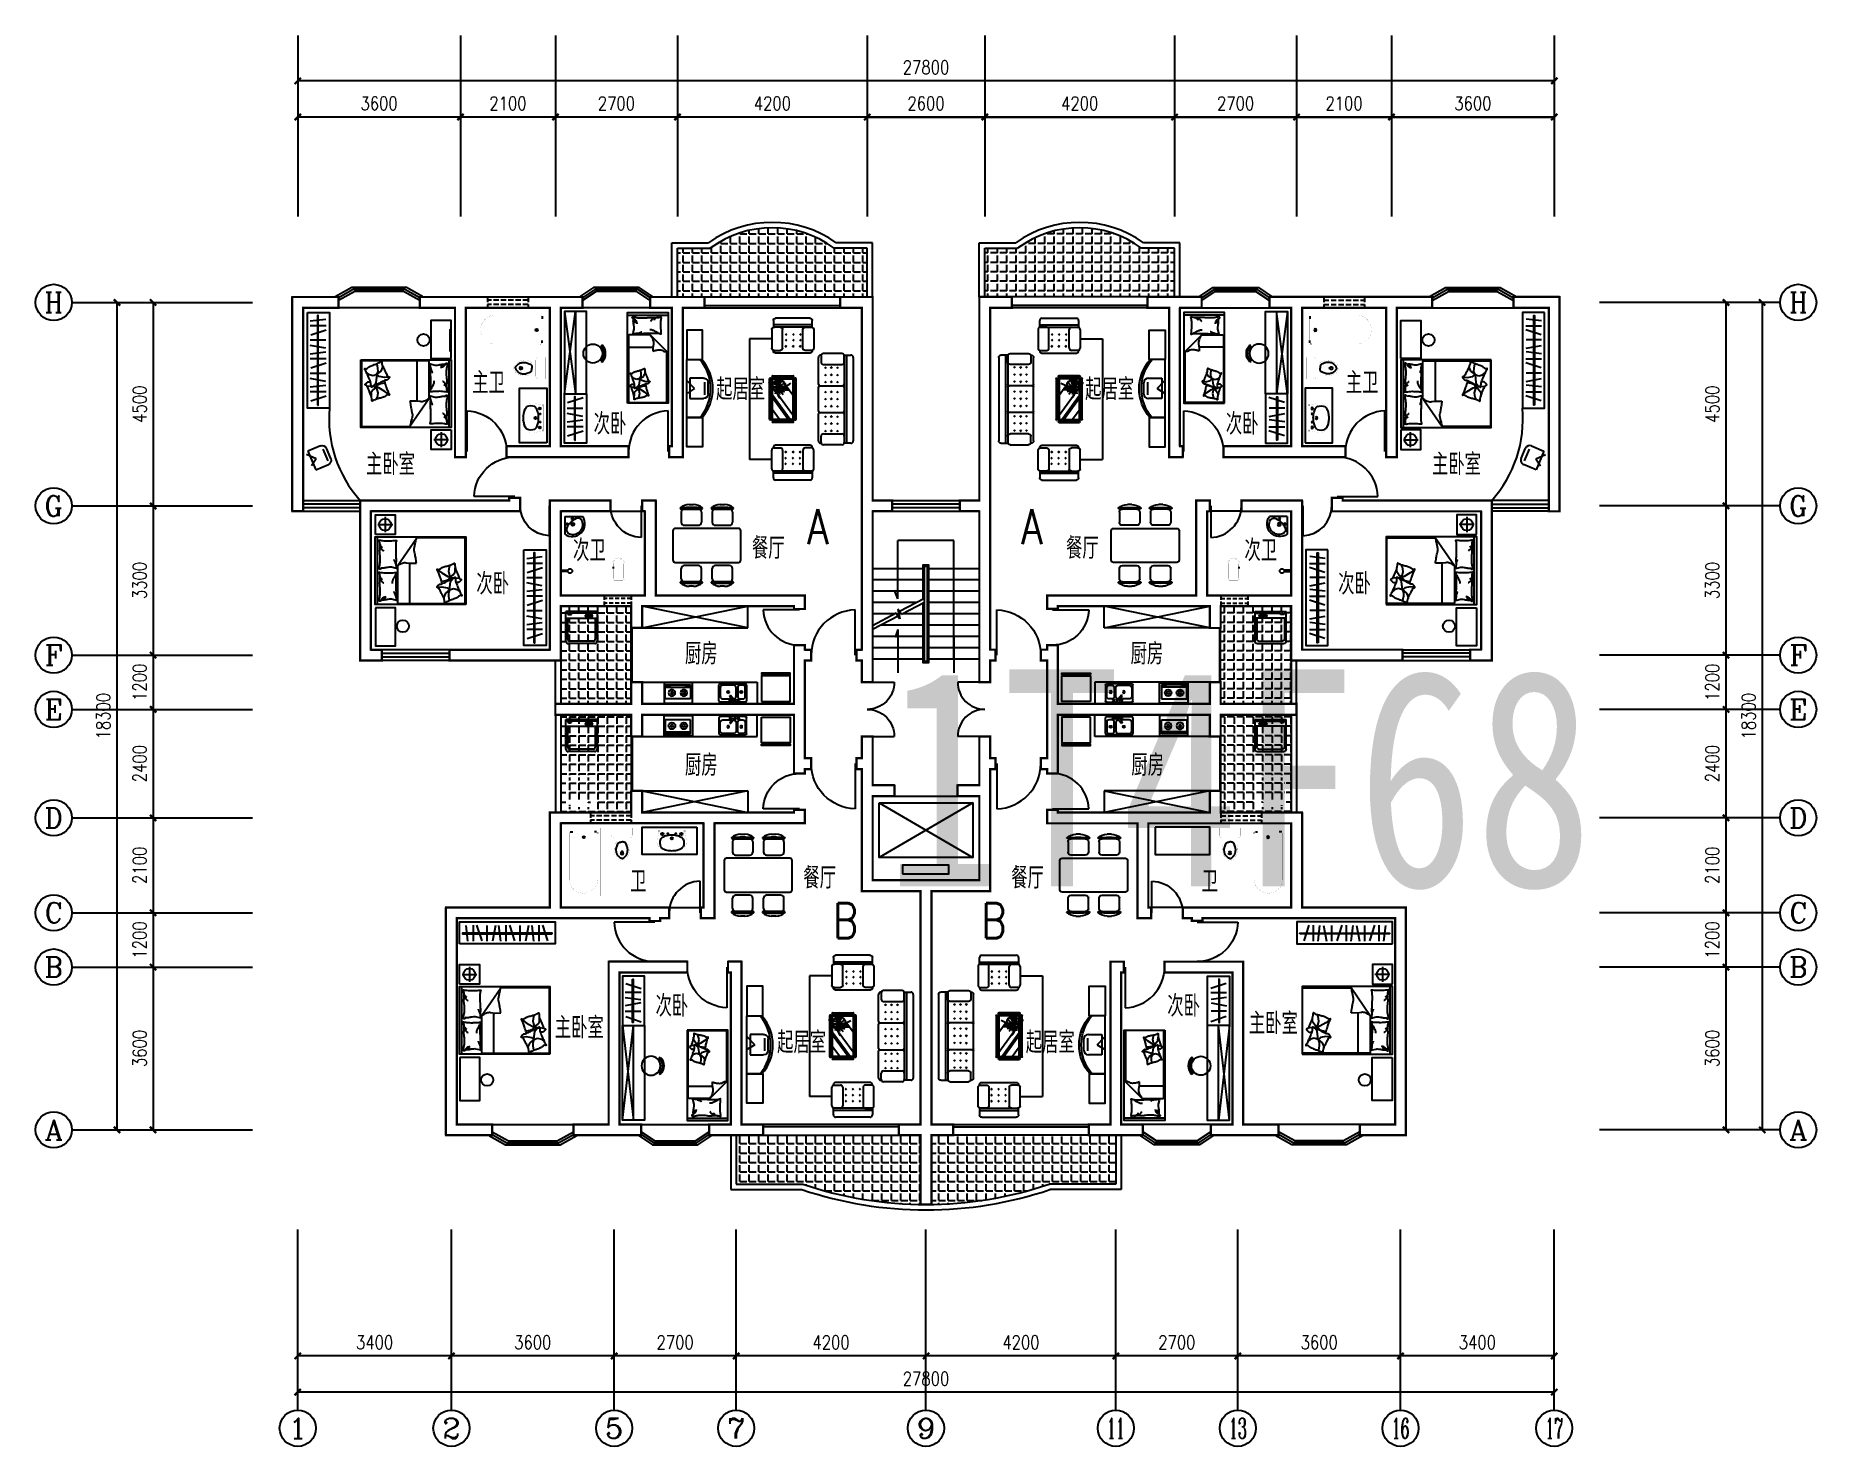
# Model space of a CAD drawing. Header units: millimetres. Extents: x 643 to 40043, y 348 to 31548.
import ezdxf
from ezdxf.enums import TextEntityAlignment as Align

# ---------------------------------------------------------------- set-up
doc = ezdxf.new("R2010")
doc.units = ezdxf.units.MM
doc.linetypes.add('DASH', pattern=[0.35, 0.25, -0.1])
for name, color, linetype in [('AXIS', 3, 'Continuous'), ('AXIS_TEXT', 7, 'Continuous'), ('GROUND', 2, 'Continuous'), ('PUB_TEXT', 7, 'Continuous'), ('PUB_WALL', 255, 'Continuous'), ('PUB_WINDW', 7, 'Continuous'), ('TOTHER', 7, 'Continuous'), ('WALL', 255, 'Continuous'), ('WINDOW', 2, 'Continuous')]:
    doc.layers.add(name, color=color, linetype=linetype)
doc.styles.add('-宋体', font='SimSun.ttf', dxfattribs={"width": 0.8})
doc.styles.add('_HZDX', font='txt.shx', dxfattribs={"width": 0.8, "bigfont": 'HZDX.shx'})
doc.styles.add('COMPLEX', font='COMPLEX')
doc.styles.add('DIM_FONT', font='SIMPLEX', dxfattribs={"width": 0.8})
doc.styles.add('SIMPLEX', font='SIMPLEX.SHX')
doc.styles.get("Standard").update_dxf_attribs({"font": 'arial.ttf'})
doc.dimstyles.new('AXIS', dxfattribs={"dimtxt": 300, "dimasz": 1, "dimexe": 250, "dimexo": 300, "dimgap": 0.09, "dimtad": 1, "dimdec": 0, "dimzin": 0, "dimdsep": 46, "dimtxsty": 'DIM_FONT', "dimblk": '_DIMX', "dimcen": 0.09, "dimse1": 1, "dimse2": 1, "dimclrt": 7, "dimadec": 0, "dimazin": 0, "dimtfac": 1, "dimtdec": 0, "dimtix": 1, "dimtmove": 2, "dimatfit": 3, "dimldrblk": '_DIMX', "dimfxl": 1, "dimtolj": 1, "dimtzin": 0, "dimarcsym": 0})
pattern_1 = [(0, (1346.38, -23130.12), (0, 209.55), [152.4, -57.15]), (90, (1346.38, -23130.12), (-209.55, 1e-14), [152.4, -57.15])]
pattern_2 = [(180, (29465.31, -23130.12), (0, 209.55), [152.4, -57.15]), (90, (29465.31, -23130.12), (209.55, 1e-14), [152.4, -57.15])]

msp = doc.modelspace()

# ---------------------------------------------------------------- texts
at = {"layer": 'PUB_TEXT', "style": '-宋体', "width": 0.8}
msp.add_text('1T4F68', height=4800, dxfattribs=at).set_placement((19428, 12734))

# ---------------------------------------------------------------- blocks, each defined once
blk = doc.blocks.new('_DIMX')
at = {"const_width": 50}
blk.add_lwpolyline([(-70, -70), (70, 70)], dxfattribs=at)
blk = doc.blocks.new('*D40')
at = {"color": 0, "linetype": 'ByBlock', "transparency": 16777216}
blk.add_line((-213013, 37582), (-216611, 37582), dxfattribs=at)
at = {"layer": 'DEFPOINTS', "color": 0, "linetype": 'ByBlock', "transparency": 16777216}
for p in [(-216612, 37582), (-216612, 35382), (-213012, 35382)]:
    blk.add_point(p, dxfattribs=at)
at = {"color": 0, "linetype": 'ByBlock', "transparency": 16777216, "rotation": 180}
blk.add_blockref('_DIMX', (-216612, 37582), dxfattribs=at)
at = {"color": 0, "linetype": 'ByBlock', "transparency": 16777216}
blk.add_blockref('_DIMX', (-213012, 37582), dxfattribs=at)
at = {"color": 7, "linetype": 'ByBlock', "transparency": 16777216, "insert": (-214812, 37882), "char_height": 300, "attachment_point": 5, "style": 'DIM_FONT'}
blk.add_mtext('\\A1;3600', dxfattribs=at)
blk = doc.blocks.new('*D39')
at = {"color": 0, "linetype": 'ByBlock', "transparency": 16777216}
blk.add_line((-216613, 37582), (-218711, 37582), dxfattribs=at)
at = {"layer": 'DEFPOINTS', "color": 0, "linetype": 'ByBlock', "transparency": 16777216}
for p in [(-218712, 37582), (-218712, 35382), (-216612, 35382)]:
    blk.add_point(p, dxfattribs=at)
at = {"color": 0, "linetype": 'ByBlock', "transparency": 16777216, "rotation": 180}
blk.add_blockref('_DIMX', (-218712, 37582), dxfattribs=at)
at = {"color": 0, "linetype": 'ByBlock', "transparency": 16777216}
blk.add_blockref('_DIMX', (-216612, 37582), dxfattribs=at)
at = {"color": 7, "linetype": 'ByBlock', "transparency": 16777216, "insert": (-217662, 37882), "char_height": 300, "attachment_point": 5, "style": 'DIM_FONT'}
blk.add_mtext('\\A1;2100', dxfattribs=at)
blk = doc.blocks.new('*D38')
at = {"color": 0, "linetype": 'ByBlock', "transparency": 16777216}
blk.add_line((-218713, 37582), (-221411, 37582), dxfattribs=at)
at = {"layer": 'DEFPOINTS', "color": 0, "linetype": 'ByBlock', "transparency": 16777216}
for p in [(-221412, 37582), (-221412, 35382), (-218712, 35382)]:
    blk.add_point(p, dxfattribs=at)
at = {"color": 0, "linetype": 'ByBlock', "transparency": 16777216, "rotation": 180}
blk.add_blockref('_DIMX', (-221412, 37582), dxfattribs=at)
at = {"color": 0, "linetype": 'ByBlock', "transparency": 16777216}
blk.add_blockref('_DIMX', (-218712, 37582), dxfattribs=at)
at = {"color": 7, "linetype": 'ByBlock', "transparency": 16777216, "insert": (-220062, 37882), "char_height": 300, "attachment_point": 5, "style": 'DIM_FONT'}
blk.add_mtext('\\A1;2700', dxfattribs=at)
blk = doc.blocks.new('*D37')
at = {"color": 0, "linetype": 'ByBlock', "transparency": 16777216}
blk.add_line((-221413, 37582), (-225611, 37582), dxfattribs=at)
at = {"layer": 'DEFPOINTS', "color": 0, "linetype": 'ByBlock', "transparency": 16777216}
for p in [(-225612, 37582), (-225612, 35382), (-221412, 35382)]:
    blk.add_point(p, dxfattribs=at)
at = {"color": 0, "linetype": 'ByBlock', "transparency": 16777216, "rotation": 180}
blk.add_blockref('_DIMX', (-225612, 37582), dxfattribs=at)
at = {"color": 0, "linetype": 'ByBlock', "transparency": 16777216}
blk.add_blockref('_DIMX', (-221412, 37582), dxfattribs=at)
at = {"color": 7, "linetype": 'ByBlock', "transparency": 16777216, "insert": (-223512, 37882), "char_height": 300, "attachment_point": 5, "style": 'DIM_FONT'}
blk.add_mtext('\\A1;4200', dxfattribs=at)
blk = doc.blocks.new('*D36')
at = {"color": 0, "linetype": 'ByBlock', "transparency": 16777216}
blk.add_line((-225613, 37582), (-228211, 37582), dxfattribs=at)
at = {"layer": 'DEFPOINTS', "color": 0, "linetype": 'ByBlock', "transparency": 16777216}
for p in [(-228212, 37582), (-228212, 35382), (-225612, 35382)]:
    blk.add_point(p, dxfattribs=at)
at = {"color": 0, "linetype": 'ByBlock', "transparency": 16777216, "rotation": 180}
blk.add_blockref('_DIMX', (-228212, 37582), dxfattribs=at)
at = {"color": 0, "linetype": 'ByBlock', "transparency": 16777216}
blk.add_blockref('_DIMX', (-225612, 37582), dxfattribs=at)
at = {"color": 7, "linetype": 'ByBlock', "transparency": 16777216, "insert": (-226912, 37882), "char_height": 300, "attachment_point": 5, "style": 'DIM_FONT'}
blk.add_mtext('\\A1;2600', dxfattribs=at)
blk = doc.blocks.new('*D35')
at = {"color": 0, "linetype": 'ByBlock', "transparency": 16777216}
blk.add_line((-228213, 37582), (-232411, 37582), dxfattribs=at)
at = {"layer": 'DEFPOINTS', "color": 0, "linetype": 'ByBlock', "transparency": 16777216}
for p in [(-232412, 37582), (-232412, 35382), (-228212, 35382)]:
    blk.add_point(p, dxfattribs=at)
at = {"color": 0, "linetype": 'ByBlock', "transparency": 16777216, "rotation": 180}
blk.add_blockref('_DIMX', (-232412, 37582), dxfattribs=at)
at = {"color": 0, "linetype": 'ByBlock', "transparency": 16777216}
blk.add_blockref('_DIMX', (-228212, 37582), dxfattribs=at)
at = {"color": 7, "linetype": 'ByBlock', "transparency": 16777216, "insert": (-230312, 37882), "char_height": 300, "attachment_point": 5, "style": 'DIM_FONT'}
blk.add_mtext('\\A1;4200', dxfattribs=at)
blk = doc.blocks.new('*D34')
at = {"color": 0, "linetype": 'ByBlock', "transparency": 16777216}
blk.add_line((-232413, 37582), (-235111, 37582), dxfattribs=at)
at = {"layer": 'DEFPOINTS', "color": 0, "linetype": 'ByBlock', "transparency": 16777216}
for p in [(-235112, 37582), (-235112, 35382), (-232412, 35382)]:
    blk.add_point(p, dxfattribs=at)
at = {"color": 0, "linetype": 'ByBlock', "transparency": 16777216, "rotation": 180}
blk.add_blockref('_DIMX', (-235112, 37582), dxfattribs=at)
at = {"color": 0, "linetype": 'ByBlock', "transparency": 16777216}
blk.add_blockref('_DIMX', (-232412, 37582), dxfattribs=at)
at = {"color": 7, "linetype": 'ByBlock', "transparency": 16777216, "insert": (-233762, 37882), "char_height": 300, "attachment_point": 5, "style": 'DIM_FONT'}
blk.add_mtext('\\A1;2700', dxfattribs=at)
blk = doc.blocks.new('*D33')
at = {"color": 0, "linetype": 'ByBlock', "transparency": 16777216}
blk.add_line((-235113, 37582), (-237211, 37582), dxfattribs=at)
at = {"layer": 'DEFPOINTS', "color": 0, "linetype": 'ByBlock', "transparency": 16777216}
for p in [(-237212, 37582), (-237212, 35382), (-235112, 35382)]:
    blk.add_point(p, dxfattribs=at)
at = {"color": 0, "linetype": 'ByBlock', "transparency": 16777216, "rotation": 180}
blk.add_blockref('_DIMX', (-237212, 37582), dxfattribs=at)
at = {"color": 0, "linetype": 'ByBlock', "transparency": 16777216}
blk.add_blockref('_DIMX', (-235112, 37582), dxfattribs=at)
at = {"color": 7, "linetype": 'ByBlock', "transparency": 16777216, "insert": (-236162, 37882), "char_height": 300, "attachment_point": 5, "style": 'DIM_FONT'}
blk.add_mtext('\\A1;2100', dxfattribs=at)
blk = doc.blocks.new('*D32')
at = {"color": 0, "linetype": 'ByBlock', "transparency": 16777216}
blk.add_line((-237213, 37582), (-240811, 37582), dxfattribs=at)
at = {"layer": 'DEFPOINTS', "color": 0, "linetype": 'ByBlock', "transparency": 16777216}
for p in [(-240812, 37582), (-240812, 35382), (-237212, 35382)]:
    blk.add_point(p, dxfattribs=at)
at = {"color": 0, "linetype": 'ByBlock', "transparency": 16777216, "rotation": 180}
blk.add_blockref('_DIMX', (-240812, 37582), dxfattribs=at)
at = {"color": 0, "linetype": 'ByBlock', "transparency": 16777216}
blk.add_blockref('_DIMX', (-237212, 37582), dxfattribs=at)
at = {"color": 7, "linetype": 'ByBlock', "transparency": 16777216, "insert": (-239012, 37882), "char_height": 300, "attachment_point": 5, "style": 'DIM_FONT'}
blk.add_mtext('\\A1;3600', dxfattribs=at)
blk = doc.blocks.new('*D31')
at = {"color": 0, "linetype": 'ByBlock', "transparency": 16777216}
blk.add_line((-213013, 38382), (-240811, 38382), dxfattribs=at)
at = {"layer": 'DEFPOINTS', "color": 0, "linetype": 'ByBlock', "transparency": 16777216}
for p in [(-240812, 38382), (-240812, 35382), (-213012, 35382)]:
    blk.add_point(p, dxfattribs=at)
at = {"color": 0, "linetype": 'ByBlock', "transparency": 16777216, "rotation": 180}
blk.add_blockref('_DIMX', (-240812, 38382), dxfattribs=at)
at = {"color": 0, "linetype": 'ByBlock', "transparency": 16777216}
blk.add_blockref('_DIMX', (-213012, 38382), dxfattribs=at)
at = {"color": 7, "linetype": 'ByBlock', "transparency": 16777216, "insert": (-226912, 38682), "char_height": 300, "attachment_point": 5, "style": 'DIM_FONT'}
blk.add_mtext('\\A1;27800', dxfattribs=at)
blk = doc.blocks.new('*D30')
at = {"color": 0, "linetype": 'ByBlock', "transparency": 16777216}
blk.add_line((-228211, 37582), (-225613, 37582), dxfattribs=at)
at = {"layer": 'DEFPOINTS', "color": 0, "linetype": 'ByBlock', "transparency": 16777216}
for p in [(-225612, 37582), (-228212, 35382), (-225612, 35382)]:
    blk.add_point(p, dxfattribs=at)
at = {"color": 0, "linetype": 'ByBlock', "transparency": 16777216, "rotation": 180}
blk.add_blockref('_DIMX', (-228212, 37582), dxfattribs=at)
at = {"color": 0, "linetype": 'ByBlock', "transparency": 16777216}
blk.add_blockref('_DIMX', (-225612, 37582), dxfattribs=at)
at = {"color": 7, "linetype": 'ByBlock', "transparency": 16777216, "insert": (-226912, 37882), "char_height": 300, "attachment_point": 5, "style": 'DIM_FONT'}
blk.add_mtext('\\A1;2600', dxfattribs=at)
blk = doc.blocks.new('*D29')
at = {"color": 0, "linetype": 'ByBlock', "transparency": 16777216}
blk.add_line((-216611, 37582), (-213013, 37582), dxfattribs=at)
at = {"layer": 'DEFPOINTS', "color": 0, "linetype": 'ByBlock', "transparency": 16777216}
for p in [(-213012, 37582), (-216612, 35382), (-213012, 35382)]:
    blk.add_point(p, dxfattribs=at)
at = {"color": 0, "linetype": 'ByBlock', "transparency": 16777216, "rotation": 180}
blk.add_blockref('_DIMX', (-216612, 37582), dxfattribs=at)
at = {"color": 0, "linetype": 'ByBlock', "transparency": 16777216}
blk.add_blockref('_DIMX', (-213012, 37582), dxfattribs=at)
at = {"color": 7, "linetype": 'ByBlock', "transparency": 16777216, "insert": (-214812, 37882), "char_height": 300, "attachment_point": 5, "style": 'DIM_FONT'}
blk.add_mtext('\\A1;3600', dxfattribs=at)
blk = doc.blocks.new('*D28')
at = {"color": 0, "linetype": 'ByBlock', "transparency": 16777216}
blk.add_line((-221411, 37582), (-218713, 37582), dxfattribs=at)
at = {"layer": 'DEFPOINTS', "color": 0, "linetype": 'ByBlock', "transparency": 16777216}
for p in [(-218712, 37582), (-221412, 35382), (-218712, 35382)]:
    blk.add_point(p, dxfattribs=at)
at = {"color": 0, "linetype": 'ByBlock', "transparency": 16777216, "rotation": 180}
blk.add_blockref('_DIMX', (-221412, 37582), dxfattribs=at)
at = {"color": 0, "linetype": 'ByBlock', "transparency": 16777216}
blk.add_blockref('_DIMX', (-218712, 37582), dxfattribs=at)
at = {"color": 7, "linetype": 'ByBlock', "transparency": 16777216, "insert": (-220062, 37882), "char_height": 300, "attachment_point": 5, "style": 'DIM_FONT'}
blk.add_mtext('\\A1;2700', dxfattribs=at)
blk = doc.blocks.new('*D27')
at = {"color": 0, "linetype": 'ByBlock', "transparency": 16777216}
blk.add_line((-218711, 37582), (-216613, 37582), dxfattribs=at)
at = {"layer": 'DEFPOINTS', "color": 0, "linetype": 'ByBlock', "transparency": 16777216}
for p in [(-216612, 37582), (-218712, 35382), (-216612, 35382)]:
    blk.add_point(p, dxfattribs=at)
at = {"color": 0, "linetype": 'ByBlock', "transparency": 16777216, "rotation": 180}
blk.add_blockref('_DIMX', (-218712, 37582), dxfattribs=at)
at = {"color": 0, "linetype": 'ByBlock', "transparency": 16777216}
blk.add_blockref('_DIMX', (-216612, 37582), dxfattribs=at)
at = {"color": 7, "linetype": 'ByBlock', "transparency": 16777216, "insert": (-217662, 37882), "char_height": 300, "attachment_point": 5, "style": 'DIM_FONT'}
blk.add_mtext('\\A1;2100', dxfattribs=at)
blk = doc.blocks.new('*D26')
at = {"color": 0, "linetype": 'ByBlock', "transparency": 16777216}
blk.add_line((-225611, 37582), (-221413, 37582), dxfattribs=at)
at = {"layer": 'DEFPOINTS', "color": 0, "linetype": 'ByBlock', "transparency": 16777216}
for p in [(-221412, 37582), (-225612, 35382), (-221412, 35382)]:
    blk.add_point(p, dxfattribs=at)
at = {"color": 0, "linetype": 'ByBlock', "transparency": 16777216, "rotation": 180}
blk.add_blockref('_DIMX', (-225612, 37582), dxfattribs=at)
at = {"color": 0, "linetype": 'ByBlock', "transparency": 16777216}
blk.add_blockref('_DIMX', (-221412, 37582), dxfattribs=at)
at = {"color": 7, "linetype": 'ByBlock', "transparency": 16777216, "insert": (-223512, 37882), "char_height": 300, "attachment_point": 5, "style": 'DIM_FONT'}
blk.add_mtext('\\A1;4200', dxfattribs=at)
blk = doc.blocks.new('*D65')
at = {"color": 0, "linetype": 'ByBlock', "transparency": 16777216}
blk.add_line((-209212, 33481), (-209212, 28983), dxfattribs=at)
at = {"layer": 'DEFPOINTS', "color": 0, "linetype": 'ByBlock', "transparency": 16777216}
for p in [(-212012, 33482), (-212012, 28982), (-209212, 28982)]:
    blk.add_point(p, dxfattribs=at)
at = {"color": 0, "linetype": 'ByBlock', "transparency": 16777216}
for p, rotation in [((-209212, 33482), 90), ((-209212, 28982), 270)]:
    blk.add_blockref('_DIMX', p, dxfattribs=dict(at, rotation=rotation))
at = {"color": 7, "linetype": 'ByBlock', "transparency": 16777216, "insert": (-209512, 31232), "char_height": 300, "attachment_point": 5, "rotation": 90, "style": 'DIM_FONT'}
blk.add_mtext('\\A1;4500', dxfattribs=at)
blk = doc.blocks.new('*D64')
at = {"color": 0, "linetype": 'ByBlock', "transparency": 16777216}
blk.add_line((-209212, 25681), (-209212, 24483), dxfattribs=at)
at = {"layer": 'DEFPOINTS', "color": 0, "linetype": 'ByBlock', "transparency": 16777216}
for p in [(-212012, 25682), (-212012, 24482), (-209212, 24482)]:
    blk.add_point(p, dxfattribs=at)
at = {"color": 0, "linetype": 'ByBlock', "transparency": 16777216}
for p, rotation in [((-209212, 25682), 90), ((-209212, 24482), 270)]:
    blk.add_blockref('_DIMX', p, dxfattribs=dict(at, rotation=rotation))
at = {"color": 7, "linetype": 'ByBlock', "transparency": 16777216, "insert": (-209512, 25082), "char_height": 300, "attachment_point": 5, "rotation": 90, "style": 'DIM_FONT'}
blk.add_mtext('\\A1;1200', dxfattribs=at)
blk = doc.blocks.new('*D63')
at = {"color": 0, "linetype": 'ByBlock', "transparency": 16777216}
blk.add_line((-209212, 24481), (-209212, 22083), dxfattribs=at)
at = {"layer": 'DEFPOINTS', "color": 0, "linetype": 'ByBlock', "transparency": 16777216}
for p in [(-212012, 24482), (-212012, 22082), (-209212, 22082)]:
    blk.add_point(p, dxfattribs=at)
at = {"color": 0, "linetype": 'ByBlock', "transparency": 16777216}
for p, rotation in [((-209212, 24482), 90), ((-209212, 22082), 270)]:
    blk.add_blockref('_DIMX', p, dxfattribs=dict(at, rotation=rotation))
at = {"color": 7, "linetype": 'ByBlock', "transparency": 16777216, "insert": (-209512, 23282), "char_height": 300, "attachment_point": 5, "rotation": 90, "style": 'DIM_FONT'}
blk.add_mtext('\\A1;2400', dxfattribs=at)
blk = doc.blocks.new('*D62')
at = {"color": 0, "linetype": 'ByBlock', "transparency": 16777216}
blk.add_line((-209212, 19981), (-209212, 18783), dxfattribs=at)
at = {"layer": 'DEFPOINTS', "color": 0, "linetype": 'ByBlock', "transparency": 16777216}
for p in [(-212012, 19982), (-212012, 18782), (-209212, 18782)]:
    blk.add_point(p, dxfattribs=at)
at = {"color": 0, "linetype": 'ByBlock', "transparency": 16777216}
for p, rotation in [((-209212, 19982), 90), ((-209212, 18782), 270)]:
    blk.add_blockref('_DIMX', p, dxfattribs=dict(at, rotation=rotation))
at = {"color": 7, "linetype": 'ByBlock', "transparency": 16777216, "insert": (-209512, 19382), "char_height": 300, "attachment_point": 5, "rotation": 90, "style": 'DIM_FONT'}
blk.add_mtext('\\A1;1200', dxfattribs=at)
blk = doc.blocks.new('*D61')
at = {"color": 0, "linetype": 'ByBlock', "transparency": 16777216}
blk.add_line((-209212, 22081), (-209212, 19983), dxfattribs=at)
at = {"layer": 'DEFPOINTS', "color": 0, "linetype": 'ByBlock', "transparency": 16777216}
for p in [(-212012, 22082), (-212012, 19982), (-209212, 19982)]:
    blk.add_point(p, dxfattribs=at)
at = {"color": 0, "linetype": 'ByBlock', "transparency": 16777216}
for p, rotation in [((-209212, 22082), 90), ((-209212, 19982), 270)]:
    blk.add_blockref('_DIMX', p, dxfattribs=dict(at, rotation=rotation))
at = {"color": 7, "linetype": 'ByBlock', "transparency": 16777216, "insert": (-209512, 21032), "char_height": 300, "attachment_point": 5, "rotation": 90, "style": 'DIM_FONT'}
blk.add_mtext('\\A1;2100', dxfattribs=at)
blk = doc.blocks.new('*D60')
at = {"color": 0, "linetype": 'ByBlock', "transparency": 16777216}
blk.add_line((-209212, 28981), (-209212, 25683), dxfattribs=at)
at = {"layer": 'DEFPOINTS', "color": 0, "linetype": 'ByBlock', "transparency": 16777216}
for p in [(-212012, 28982), (-212012, 25682), (-209212, 25682)]:
    blk.add_point(p, dxfattribs=at)
at = {"color": 0, "linetype": 'ByBlock', "transparency": 16777216}
for p, rotation in [((-209212, 28982), 90), ((-209212, 25682), 270)]:
    blk.add_blockref('_DIMX', p, dxfattribs=dict(at, rotation=rotation))
at = {"color": 7, "linetype": 'ByBlock', "transparency": 16777216, "insert": (-209512, 27332), "char_height": 300, "attachment_point": 5, "rotation": 90, "style": 'DIM_FONT'}
blk.add_mtext('\\A1;3300', dxfattribs=at)
blk = doc.blocks.new('*D56')
at = {"color": 0, "linetype": 'ByBlock', "transparency": 16777216}
blk.add_line((-209212, 18781), (-209212, 15183), dxfattribs=at)
at = {"layer": 'DEFPOINTS', "color": 0, "linetype": 'ByBlock', "transparency": 16777216}
for p in [(-212012, 18782), (-212012, 15182), (-209212, 15182)]:
    blk.add_point(p, dxfattribs=at)
at = {"color": 0, "linetype": 'ByBlock', "transparency": 16777216}
for p, rotation in [((-209212, 18782), 90), ((-209212, 15182), 270)]:
    blk.add_blockref('_DIMX', p, dxfattribs=dict(at, rotation=rotation))
at = {"color": 7, "linetype": 'ByBlock', "transparency": 16777216, "insert": (-209512, 16982), "char_height": 300, "attachment_point": 5, "rotation": 90, "style": 'DIM_FONT'}
blk.add_mtext('\\A1;3600', dxfattribs=at)
blk = doc.blocks.new('*D55')
at = {"color": 0, "linetype": 'ByBlock', "transparency": 16777216}
blk.add_line((-208412, 33481), (-208412, 15183), dxfattribs=at)
at = {"layer": 'DEFPOINTS', "color": 0, "linetype": 'ByBlock', "transparency": 16777216}
for p in [(-212012, 33482), (-212012, 15182), (-208412, 15182)]:
    blk.add_point(p, dxfattribs=at)
at = {"color": 0, "linetype": 'ByBlock', "transparency": 16777216}
for p, rotation in [((-208412, 33482), 90), ((-208412, 15182), 270)]:
    blk.add_blockref('_DIMX', p, dxfattribs=dict(at, rotation=rotation))
at = {"color": 7, "linetype": 'ByBlock', "transparency": 16777216, "insert": (-208712, 24332), "char_height": 300, "attachment_point": 5, "rotation": 90, "style": 'DIM_FONT'}
blk.add_mtext('\\A1;18300', dxfattribs=at)
blk = doc.blocks.new('_AXISO')
blk.add_circle((0, 0), 0.5)
at = {"layer": 'AXIS_TEXT', "style": 'COMPLEX', "width": 1.041667}
blk.add_attdef('A', text='', height=0.56, dxfattribs=at).set_placement((-0.25, -0.28), (0.25, -0.28), align=Align.FIT)
blk = doc.blocks.new('M_A13ZTG')
for p, q in [((-0.502, 0.208), (0.498, 0.208)), ((-0.502, 0.208), (-0.502, 0.19)), ((-0.502, 0.19), (0.498, 0.19)), ((0.498, 0.208), (0.498, 0.19))]:
    blk.add_line(p, q)
blk = doc.blocks.new('M_C43HGY')
at = {"linetype": 'Continuous'}
blk.add_lwpolyline([(-536, -276), (-536, 0), (536, 0), (536, -276)], dxfattribs=at)
for centre, radius, start, end in [((-3, 320), 802, 228.1189, 311.8811), ((-2, 391), 831, 230.0552, 310.3438)]:
    blk.add_arc(centre, radius, start, end, dxfattribs=at)
at = {"width": 0.8, "flags": 9}
for tag in ['XSIZE', 'YSIZE']:
    blk.add_attdef(tag, (0, 0), '', height=0.5, dxfattribs=at)
blk = doc.blocks.new('12')
for p, q in [((-210, -120), (-210, 130)), ((-129, 143), (-129, -136)), ((-110, 230), (190, 230)), ((87, 1), (249, 172)), ((87, 1), (246, -100)), ((190, 230), (190, -220)), ((190, -220), (-110, -220))]:
    blk.add_line(p, q)
for centre, start, end in [((-110, 130), 90, 180), ((-110, -120), 180, 270)]:
    blk.add_arc(centre, 100, start, end)
at = {"width": 0.8, "flags": 9}
for tag in ['YSIZE', 'XSIZE', 'XSIZE', 'YSIZE']:
    blk.add_attdef(tag, (190, 5), '', height=0.5, rotation=90, dxfattribs=at)
at = {"flags": 9}
for tag in ['YSIZE', 'XSIZE']:
    blk.add_attdef(tag, (40, -220), '', height=0.5, rotation=90, dxfattribs=at)
blk = doc.blocks.new('M_C25MYD')
for p, q in [((-569, 821), (-109, 821)), ((-389, 921), (-290, 921)), ((117, 821), (577, 821)), ((298, 921), (397, 921)), ((-564, 754), (-564, 529)), ((-497, 461), (-182, 461)), ((-114, 754), (-114, 529)), ((122, 754), (122, 529)), ((190, 461), (505, 461)), ((572, 754), (572, 529)), ((-746, 342), (-746, -308)), ((704, 392), (-696, 392)), ((754, -308), (754, 342)), ((-696, -358), (704, -358)), ((-109, -787), (-569, -787)), ((-564, -720), (-564, -495)), ((-182, -427), (-497, -427)), ((-114, -720), (-114, -495)), ((577, -787), (117, -787)), ((122, -720), (122, -495)), ((505, -427), (190, -427)), ((572, -720), (572, -495)), ((-290, -887), (-389, -887)), ((397, -887), (298, -887))]:
    blk.add_line(p, q)
for centre, radius, start, end in [((-579, 837), 10, 130.7265, 202.67), ((-569, 841), 20, 202.67, 270), ((-379, 606), 316, 91.7651, 130.7265), ((-339, -1857), 2713, 84.8023, 95.1977), ((-497, 754), 67.5, 90, 180), ((-300, 606), 316, 49.2735, 88.2349), ((-182, 754), 67.5, 0, 90), ((-109, 841), 20, 270, 337.33), ((-100, 837), 10, 337.33, 49.2735), ((108, 837), 10, 130.7265, 202.67), ((117, 841), 20, 202.67, 270), ((307, 606), 316, 91.7651, 130.7265), ((347, -1857), 2713, 84.8023, 95.1977), ((190, 754), 67.5, 90, 180), ((387, 606), 316, 49.2735, 88.2349), ((505, 754), 67.5, 0, 90), ((577, 841), 20, 270, 337.33), ((587, 837), 10, 337.33, 49.2735), ((-497, 529), 67.5, 180, 270), ((-182, 529), 67.5, 270, 0), ((190, 529), 67.5, 180, 270), ((505, 529), 67.5, 270, 0), ((-696, 342), 50, 90, 180), ((704, 342), 50, 0, 90), ((-696, -308), 50, 180, 270), ((704, -308), 50, 270, 0), ((-569, -807), 20, 90, 157.33), ((-497, -495), 67.5, 90, 180), ((-497, -720), 67.5, 180, 270), ((-182, -495), 67.5, 0, 90), ((-182, -720), 67.5, 270, 0), ((-109, -807), 20, 22.67, 90), ((117, -807), 20, 90, 157.33), ((190, -495), 67.5, 90, 180), ((190, -720), 67.5, 180, 270), ((505, -495), 67.5, 0, 90), ((505, -720), 67.5, 270, 0), ((577, -807), 20, 22.67, 90), ((-579, -803), 10, 157.33, 229.2735), ((-379, -572), 316, 229.2735, 268.2349), ((-339, 1890), 2713, 264.8023, 275.1977), ((-300, -572), 316, 271.7651, 310.7265), ((-100, -803), 10, 310.7265, 22.67), ((108, -803), 10, 157.33, 229.2735), ((307, -572), 316, 229.2735, 268.2349), ((347, 1890), 2713, 264.8023, 275.1977), ((387, -572), 316, 271.7651, 310.7265), ((587, -803), 10, 310.7265, 22.67)]:
    blk.add_arc(centre, radius, start, end)
at = {"width": 0.8, "flags": 9}
for tag in ['XSIZE', 'YSIZE']:
    blk.add_attdef(tag, (0, 0), '', height=0.5, dxfattribs=at)
blk = doc.blocks.new('*D48')
at = {"color": 0, "linetype": 'ByBlock', "transparency": 16777216}
blk.add_line((-226913, 10182), (-231111, 10182), dxfattribs=at)
at = {"layer": 'DEFPOINTS', "color": 0, "linetype": 'ByBlock', "transparency": 16777216}
for p in [(-231112, 12982), (-226912, 12982), (-231112, 10182)]:
    blk.add_point(p, dxfattribs=at)
at = {"color": 0, "linetype": 'ByBlock', "transparency": 16777216, "rotation": 180}
blk.add_blockref('_DIMX', (-231112, 10182), dxfattribs=at)
at = {"color": 0, "linetype": 'ByBlock', "transparency": 16777216}
blk.add_blockref('_DIMX', (-226912, 10182), dxfattribs=at)
at = {"color": 7, "linetype": 'ByBlock', "transparency": 16777216, "insert": (-229012, 10482), "char_height": 300, "attachment_point": 5, "style": 'DIM_FONT'}
blk.add_mtext('\\A1;4200', dxfattribs=at)
blk = doc.blocks.new('*D41')
at = {"color": 0, "linetype": 'ByBlock', "transparency": 16777216}
blk.add_line((-213013, 9382), (-240811, 9382), dxfattribs=at)
at = {"layer": 'DEFPOINTS', "color": 0, "linetype": 'ByBlock', "transparency": 16777216}
for p in [(-240812, 12982), (-213012, 12982), (-240812, 9382)]:
    blk.add_point(p, dxfattribs=at)
at = {"color": 0, "linetype": 'ByBlock', "transparency": 16777216, "rotation": 180}
blk.add_blockref('_DIMX', (-240812, 9382), dxfattribs=at)
at = {"color": 0, "linetype": 'ByBlock', "transparency": 16777216}
blk.add_blockref('_DIMX', (-213012, 9382), dxfattribs=at)
at = {"color": 7, "linetype": 'ByBlock', "transparency": 16777216, "insert": (-226912, 9682), "char_height": 300, "attachment_point": 5, "style": 'DIM_FONT'}
blk.add_mtext('\\A1;27800', dxfattribs=at)
blk = doc.blocks.new('*D51')
at = {"color": 0, "linetype": 'ByBlock', "transparency": 16777216}
blk.add_line((-244012, 24481), (-244012, 22083), dxfattribs=at)
at = {"layer": 'DEFPOINTS', "color": 0, "linetype": 'ByBlock', "transparency": 16777216}
for p in [(-241812, 24482), (-244012, 22082), (-241812, 22082)]:
    blk.add_point(p, dxfattribs=at)
at = {"color": 0, "linetype": 'ByBlock', "transparency": 16777216}
for p, rotation in [((-244012, 24482), 90), ((-244012, 22082), 270)]:
    blk.add_blockref('_DIMX', p, dxfattribs=dict(at, rotation=rotation))
at = {"color": 7, "linetype": 'ByBlock', "transparency": 16777216, "insert": (-244312, 23282), "char_height": 300, "attachment_point": 5, "rotation": 90, "style": 'DIM_FONT'}
blk.add_mtext('\\A1;2400', dxfattribs=at)
blk = doc.blocks.new('*D43')
at = {"color": 0, "linetype": 'ByBlock', "transparency": 16777216}
blk.add_line((-244812, 33481), (-244812, 15183), dxfattribs=at)
at = {"layer": 'DEFPOINTS', "color": 0, "linetype": 'ByBlock', "transparency": 16777216}
for p in [(-241812, 33482), (-244812, 15182), (-241812, 15182)]:
    blk.add_point(p, dxfattribs=at)
at = {"color": 0, "linetype": 'ByBlock', "transparency": 16777216}
for p, rotation in [((-244812, 33482), 90), ((-244812, 15182), 270)]:
    blk.add_blockref('_DIMX', p, dxfattribs=dict(at, rotation=rotation))
at = {"color": 7, "linetype": 'ByBlock', "transparency": 16777216, "insert": (-245112, 24332), "char_height": 300, "attachment_point": 5, "rotation": 90, "style": 'DIM_FONT'}
blk.add_mtext('\\A1;18300', dxfattribs=at)
blk = doc.blocks.new('*D46')
at = {"color": 0, "linetype": 'ByBlock', "transparency": 16777216}
blk.add_line((-237413, 10182), (-240811, 10182), dxfattribs=at)
at = {"layer": 'DEFPOINTS', "color": 0, "linetype": 'ByBlock', "transparency": 16777216}
for p in [(-240812, 12982), (-237412, 12982), (-240812, 10182)]:
    blk.add_point(p, dxfattribs=at)
at = {"color": 0, "linetype": 'ByBlock', "transparency": 16777216, "rotation": 180}
blk.add_blockref('_DIMX', (-240812, 10182), dxfattribs=at)
at = {"color": 0, "linetype": 'ByBlock', "transparency": 16777216}
blk.add_blockref('_DIMX', (-237412, 10182), dxfattribs=at)
at = {"color": 7, "linetype": 'ByBlock', "transparency": 16777216, "insert": (-239112, 10482), "char_height": 300, "attachment_point": 5, "style": 'DIM_FONT'}
blk.add_mtext('\\A1;3400', dxfattribs=at)
blk = doc.blocks.new('*D44')
at = {"color": 0, "linetype": 'ByBlock', "transparency": 16777216}
blk.add_line((-244012, 18781), (-244012, 15183), dxfattribs=at)
at = {"layer": 'DEFPOINTS', "color": 0, "linetype": 'ByBlock', "transparency": 16777216}
for p in [(-241812, 18782), (-244012, 15182), (-241812, 15182)]:
    blk.add_point(p, dxfattribs=at)
at = {"color": 0, "linetype": 'ByBlock', "transparency": 16777216}
for p, rotation in [((-244012, 18782), 90), ((-244012, 15182), 270)]:
    blk.add_blockref('_DIMX', p, dxfattribs=dict(at, rotation=rotation))
at = {"color": 7, "linetype": 'ByBlock', "transparency": 16777216, "insert": (-244312, 16982), "char_height": 300, "attachment_point": 5, "rotation": 90, "style": 'DIM_FONT'}
blk.add_mtext('\\A1;3600', dxfattribs=at)
blk = doc.blocks.new('*D49')
at = {"color": 0, "linetype": 'ByBlock', "transparency": 16777216}
blk.add_line((-244012, 19981), (-244012, 18783), dxfattribs=at)
at = {"layer": 'DEFPOINTS', "color": 0, "linetype": 'ByBlock', "transparency": 16777216}
for p in [(-241812, 19982), (-244012, 18782), (-241812, 18782)]:
    blk.add_point(p, dxfattribs=at)
at = {"color": 0, "linetype": 'ByBlock', "transparency": 16777216}
for p, rotation in [((-244012, 19982), 90), ((-244012, 18782), 270)]:
    blk.add_blockref('_DIMX', p, dxfattribs=dict(at, rotation=rotation))
at = {"color": 7, "linetype": 'ByBlock', "transparency": 16777216, "insert": (-244312, 19382), "char_height": 300, "attachment_point": 5, "rotation": 90, "style": 'DIM_FONT'}
blk.add_mtext('\\A1;1200', dxfattribs=at)
blk = doc.blocks.new('*D50')
at = {"color": 0, "linetype": 'ByBlock', "transparency": 16777216}
blk.add_line((-244012, 22081), (-244012, 19983), dxfattribs=at)
at = {"layer": 'DEFPOINTS', "color": 0, "linetype": 'ByBlock', "transparency": 16777216}
for p in [(-241812, 22082), (-244012, 19982), (-241812, 19982)]:
    blk.add_point(p, dxfattribs=at)
at = {"color": 0, "linetype": 'ByBlock', "transparency": 16777216}
for p, rotation in [((-244012, 22082), 90), ((-244012, 19982), 270)]:
    blk.add_blockref('_DIMX', p, dxfattribs=dict(at, rotation=rotation))
at = {"color": 7, "linetype": 'ByBlock', "transparency": 16777216, "insert": (-244312, 21032), "char_height": 300, "attachment_point": 5, "rotation": 90, "style": 'DIM_FONT'}
blk.add_mtext('\\A1;2100', dxfattribs=at)
blk = doc.blocks.new('M_C55HKH')
for p, q in [((0, -52), (900, -52)), ((26, -509), (26, -1968)), ((503, -489), (46, -489)), ((46, -761), (564, -761)), ((503, -489), (872, -858)), ((872, -1968), (872, -858)), ((146, -1456), (100, -1409)), ((211, -1478), (146, -1456)), ((278, -1459), (211, -1478)), ((278, -1459), (251, -1606)), ((278, -1459), (305, -1407)), ((278, -1459), (357, -1410)), ((317, -1498), (278, -1459)), ((299, -1273), (295, -1270)), ((307, -1352), (299, -1273)), ((305, -1407), (307, -1352)), ((412, -1527), (317, -1498)), ((357, -1410), (393, -1337)), ((393, -1337), (392, -1318)), ((495, -1523), (412, -1527)), ((163, -1664), (89, -1649)), ((154, -1766), (147, -1841)), ((196, -1718), (154, -1766)), ((249, -1682), (175, -1667)), ((249, -1682), (196, -1718)), ((219, -1643), (211, -1652)), ((251, -1606), (219, -1643)), ((266, -1787), (243, -1892)), ((249, -1682), (286, -1639)), ((249, -1682), (266, -1787)), ((292, -1700), (249, -1682)), ((286, -1639), (333, -1628)), ((391, -1769), (292, -1700)), ((333, -1628), (405, -1618)), ((469, -1839), (391, -1769)), ((46, -1988), (852, -1988))]:
    blk.add_line(p, q)
blk.add_lwpolyline([(0, -2000), (0, 0), (900, 0), (900, -2000)], close=True)
for points in [[(135, -134, -0.263368), (107, -115, -0.494818), (116, -96, -0.049225), (134, -94, -0.036831), (158, -96, -0.031893), (196, -104, 0.035782), (230, -111, 0.032941), (319, -117, 0.026564), (430, -111, 0.017905), (468, -106, -0.033397), (488, -104, -0.03204), (525, -104, 0.018442), (590, -107, 0.010837), (654, -107, 0.014624), (702, -104, 0.111249), (725, -96, -0.153708), (742, -92, -0.076444), (749, -94, -0.215512), (751, -96, -0.585858), (748, -99, 0.363489), (744, -102, 0.191716), (743, -113, -0.129675), (745, -130, -0.01735), (742, -147, 0.019326), (740, -162, 0.018818), (733, -230, 0.021828), (732, -289, 0.006204), (734, -323, 0.001963), (740, -430, 0.028341), (744, -466, -0.117014), (744, -475, -0.36606), (742, -476, -0.03973), (728, -473, -0.048309), (715, -468, 0.062981), (704, -464, 0.04058), (681, -461, 0.014345), (614, -458, 0.005484), (488, -459, 0.007153), (392, -462, 0.008762), (350, -465, -0.008153), (304, -468, -0.06251), (247, -463, 0.078669), (201, -461, 0.047825), (179, -466, -0.034494), (148, -473, -0.023571), (123, -476, -0.510228), (122, -475), (129, -445), (150, -363, 0.073041), (152, -343, 0.023305), (146, -282, 0.018299), (142, -259, -0.01097), (135, -221, -0.042281), (132, -187, -0.027201), (135, -133)], [(133, -150, -0.05369), (148, -163, -0.070312), (156, -175, -0.015448), (159, -183, -0.013244), (163, -194, -0.082127), (166, -212, -0.064164), (163, -235)], [(135, -134, -0.077379), (170, -159, -0.077379), (195, -194, -0.047525), (205, -218, -0.047525), (210, -244)], [(695, -462, 0.016108), (656, -436, 0.024599), (629, -421, 0.009477), (580, -397, 0.015937), (550, -385, 0.072521), (534, -381, 0.033339), (498, -381)], [(609, -107, 0.027842), (585, -118, 0.048685), (573, -126, 0.023666), (545, -150, 0.031223), (526, -171, 0.046801), (521, -179, 0.023191), (513, -196)], [(691, -102, 0.088153), (656, -105, 0.088153), (625, -120, 0.077547), (604, -142, 0.077547), (590, -169)], [(225, -460, 0.009729), (253, -451, 0.009729), (280, -441, 0.007971), (301, -432, 0.007971), (323, -423)], [(503, -489, -0.085272), (566, -599, -0.124044), (575, -686), (562, -782), (563, -854)], [(563, -854, -0.027362), (602, -838, -0.040834), (629, -830, -0.038441), (717, -821, -0.076528), (761, -826, -0.103649), (788, -840, 0.093398), (818, -857, 0.072727), (841, -861, 0.052315), (872, -858)], [(400, -1581, 0.025626), (402, -1591, 0.0108), (426, -1697, 0.00456), (445, -1769, 0.01125), (454, -1797, 0.069394), (462, -1813, -0.079756), (468, -1827, -0.106399), (469, -1839, -0.328642), (466, -1842, -0.299547), (461, -1840, 0.189917), (454, -1835, 0.033518), (446, -1833, 0.075627), (442, -1833, 0.053489), (436, -1835, 0.017838), (418, -1843, 0.038394), (397, -1855, -0.059529), (384, -1862, -0.035943), (362, -1869, -0.011245), (291, -1884, -0.006203), (259, -1889, 0.010783), (241, -1893, 0.019485), (230, -1895, 0.005062), (188, -1908, 0.101392), (167, -1919, -0.223768), (156, -1922, -0.25558), (153, -1920, -0.081563), (150, -1907, -0.071805), (151, -1893, 0.069985), (152, -1879, 0.03546), (145, -1831, 0.029432), (130, -1774, 0.001554), (121, -1746, -0.00152), (112, -1718, -0.004735), (102, -1689, 0.00382), (91, -1653, 0.296001), (66, -1634, -0.649774), (61, -1616, -0.02319), (65, -1613, 0.0288), (68, -1610, 0.005727), (73, -1605, -0.004358), (80, -1599, -0.027528), (94, -1586, -0.046214), (104, -1580, -0.194121), (117, -1579, 0.133719), (137, -1580, 0.005779), (155, -1575, 0.008882)]]:
    blk.add_lwpolyline(points, format="xyb")
blk.add_lwpolyline([(345, -1251, 0.101392), (366, -1238, -0.223768), (377, -1234, -0.25558), (380, -1236, -0.081563), (384, -1249, -0.071805), (384, -1263, 0.069985), (384, -1277, 0.03546), (394, -1324, 0.029432), (414, -1380, 0.001554), (425, -1407, -0.00152), (437, -1434, -0.004735), (448, -1462, 0.00382), (462, -1497, 0.296001), (488, -1515, -0.649774), (495, -1532, -0.02319), (491, -1536, 0.0288), (488, -1539, 0.005727), (484, -1544, -0.004358), (478, -1551, -0.027528), (464, -1564, -0.046214), (455, -1571, -0.194121), (442, -1573, 0.133719), (422, -1574, 0.011505), (387, -1586, 0.008882), (343, -1604, 0.012426), (286, -1629, -0.033612), (264, -1637), (218, -1652), (182, -1663, 0.224341), (170, -1674, -0.722772), (163, -1673, -0.103513), (163, -1670, 0.053465), (163, -1664, 0.030109), (161, -1646, -0.031436), (159, -1628, -0.05324), (160, -1616, 0.05518), (161, -1604, 0.056271), (157, -1583, 0.0108), (124, -1480, 0.00456), (100, -1409, 0.01125), (89, -1381, 0.069394), (80, -1366, -0.079756), (73, -1353, -0.106399), (71, -1341, -0.328642), (74, -1338, -0.299547), (79, -1340, 0.189917), (86, -1344, 0.033518), (94, -1345, 0.075627), (98, -1345, 0.053489), (104, -1343, 0.017838), (122, -1333, 0.038394), (141, -1319, -0.059529), (154, -1311, -0.035943), (175, -1303, -0.011245), (245, -1283, -0.006203), (276, -1275, 0.010783), (295, -1270, 0.019485), (305, -1266, 0.005062)], format="xyb", close=True)
for centre, start, end in [((46, -509), 90, 180), ((46, -741), 180, 270), ((46, -1968), 180, 270), ((852, -1968), 270, 0)]:
    blk.add_arc(centre, 20, start, end)
at = {"style": 'DIM_FONT', "width": 0.8, "flags": 9}
for tag in ['XSIZE', 'YSIZE']:
    blk.add_attdef(tag, (0, 0), '', height=0.5, dxfattribs=at)
blk = doc.blocks.new('M_B1ZDK')
for points in [[(0.533, 0.549), (0.336, 1.365), (-0.336, 1.365), (-0.542, 0.513)], [(0.501, 0.416), (0.318, 1.184), (-0.318, 1.184), (-0.501, 0.428)], [(0.5, 0.167), (0.3, 1.003), (-0.3, 1.003), (-0.5, 0.167)]]:
    blk.add_lwpolyline(points)
blk = doc.blocks.new('*D47')
at = {"color": 0, "linetype": 'ByBlock', "transparency": 16777216}
blk.add_line((-233813, 10182), (-237411, 10182), dxfattribs=at)
at = {"layer": 'DEFPOINTS', "color": 0, "linetype": 'ByBlock', "transparency": 16777216}
for p in [(-237412, 12982), (-233812, 12982), (-237412, 10182)]:
    blk.add_point(p, dxfattribs=at)
at = {"color": 0, "linetype": 'ByBlock', "transparency": 16777216, "rotation": 180}
blk.add_blockref('_DIMX', (-237412, 10182), dxfattribs=at)
at = {"color": 0, "linetype": 'ByBlock', "transparency": 16777216}
blk.add_blockref('_DIMX', (-233812, 10182), dxfattribs=at)
at = {"color": 7, "linetype": 'ByBlock', "transparency": 16777216, "insert": (-235612, 10482), "char_height": 300, "attachment_point": 5, "style": 'DIM_FONT'}
blk.add_mtext('\\A1;3600', dxfattribs=at)
blk = doc.blocks.new('*D45')
at = {"color": 0, "linetype": 'ByBlock', "transparency": 16777216}
blk.add_line((-231113, 10182), (-233811, 10182), dxfattribs=at)
at = {"layer": 'DEFPOINTS', "color": 0, "linetype": 'ByBlock', "transparency": 16777216}
for p in [(-233812, 12982), (-231112, 12982), (-233812, 10182)]:
    blk.add_point(p, dxfattribs=at)
at = {"color": 0, "linetype": 'ByBlock', "transparency": 16777216, "rotation": 180}
blk.add_blockref('_DIMX', (-233812, 10182), dxfattribs=at)
at = {"color": 0, "linetype": 'ByBlock', "transparency": 16777216}
blk.add_blockref('_DIMX', (-231112, 10182), dxfattribs=at)
at = {"color": 7, "linetype": 'ByBlock', "transparency": 16777216, "insert": (-232462, 10482), "char_height": 300, "attachment_point": 5, "style": 'DIM_FONT'}
blk.add_mtext('\\A1;2700', dxfattribs=at)
blk = doc.blocks.new('M_C54TQD')
for p, q in [((0, -52), (1500, -52)), ((26, -509), (26, -1968)), ((853, -489), (46, -489)), ((46, -761), (915, -761)), ((853, -489), (1472, -916)), ((1472, -1968), (1472, -916)), ((161, -1514), (137, -1518)), ((255, -1552), (161, -1514)), ((324, -1645), (255, -1552)), ((395, -1471), (369, -1593)), ((381, -1368), (395, -1471)), ((528, -1559), (509, -1470)), ((548, -1617), (528, -1559)), ((698, -1472), (623, -1603)), ((778, -1368), (698, -1472)), ((90, -1638), (87, -1645)), ((188, -1621), (90, -1638)), ((257, -1618), (188, -1621)), ((324, -1645), (257, -1618)), ((335, -1810), (281, -1873)), ((369, -1593), (324, -1645)), ((324, -1645), (510, -1664)), ((324, -1645), (355, -1728)), ((355, -1728), (335, -1810)), ((510, -1664), (560, -1700)), ((605, -1658), (548, -1617)), ((560, -1700), (572, -1709)), ((592, -1767), (580, -1861)), ((605, -1658), (594, -1752)), ((623, -1603), (605, -1658)), ((605, -1658), (734, -1626)), ((605, -1658), (655, -1721)), ((655, -1721), (720, -1769)), ((720, -1769), (813, -1769)), ((734, -1626), (837, -1640)), ((837, -1640), (873, -1660)), ((46, -1988), (1452, -1988))]:
    blk.add_line(p, q)
blk.add_lwpolyline([(0, -2000), (0, 0), (1500, 0), (1500, -2000)], close=True)
for points in [[(101, -127, -0.263368), (73, -108, -0.494818), (82, -89, -0.049225), (100, -88, -0.036831), (124, -89, -0.031893), (161, -97, 0.035782), (195, -104, 0.032941), (285, -110, 0.026564), (396, -104, 0.017905), (434, -99, -0.033397), (454, -97, -0.03204), (491, -97, 0.018442), (555, -101, 0.010837), (620, -100, 0.014624), (668, -97, 0.111249), (691, -89, -0.153708), (708, -86, -0.076444), (715, -87, -0.215512), (717, -89, -0.585858), (714, -92, 0.363489), (709, -95, 0.191716), (709, -106, -0.129675), (711, -123, -0.01735), (708, -140, 0.019326), (706, -155, 0.018818), (699, -223, 0.021828), (698, -283, 0.006204), (700, -316, 0.001963), (706, -423, 0.028341), (710, -459, -0.117014), (709, -468, -0.36606), (708, -469, -0.03973), (694, -466, -0.048309), (681, -461, 0.062981), (670, -457, 0.04058), (647, -454, 0.014345), (580, -451, 0.005484), (454, -452, 0.007153), (358, -455, 0.008762), (316, -458, -0.008153), (270, -461, -0.06251), (213, -456, 0.078669), (167, -454, 0.047825), (145, -459, -0.034494), (114, -466, -0.023571), (89, -469, -0.510228), (88, -468), (95, -438), (116, -356, 0.073041), (118, -336, 0.023305), (112, -275, 0.018299), (108, -252, -0.01097), (101, -214, -0.042281), (98, -180, -0.027201), (101, -126)], [(99, -143, -0.05369), (114, -156, -0.070312), (122, -168, -0.015448), (125, -177, -0.013244), (129, -187, -0.082127), (132, -205, -0.064164), (129, -228)], [(101, -127, -0.077379), (136, -152, -0.077379), (161, -187, -0.047525), (171, -211, -0.047525), (176, -238)], [(661, -455, 0.016108), (622, -429, 0.024599), (595, -414, 0.009477), (546, -391, 0.015937), (516, -378, 0.072521), (500, -375, 0.033339), (463, -375)], [(575, -101, 0.027842), (551, -111, 0.048685), (539, -119, 0.023666), (511, -144, 0.031223), (492, -164, 0.046801), (486, -172, 0.023191), (478, -189)], [(657, -95, 0.088153), (622, -98, 0.088153), (591, -114, 0.077547), (569, -135, 0.077547), (555, -162)], [(810, -127, -0.263368), (782, -108, -0.494818), (791, -89, -0.049225), (809, -88, -0.036831), (833, -89, -0.031893), (871, -97, 0.035782), (905, -104, 0.032941), (994, -110, 0.026564), (1106, -104, 0.017905), (1143, -99, -0.033397), (1163, -97, -0.03204), (1200, -97, 0.018442), (1265, -101, 0.010837), (1329, -100, 0.014624), (1377, -97, 0.111249), (1400, -89, -0.153708), (1417, -86, -0.076444), (1424, -87, -0.215512), (1426, -89, -0.585858), (1423, -92, 0.363489), (1419, -95, 0.191716), (1419, -106, -0.129675), (1421, -123, -0.01735), (1418, -140, 0.019326), (1415, -155, 0.018818), (1408, -223, 0.021828), (1407, -283, 0.006204), (1409, -316, 0.001963), (1415, -423, 0.028341), (1419, -459, -0.117014), (1419, -468, -0.36606), (1417, -469, -0.03973), (1404, -466, -0.048309), (1390, -461, 0.062981), (1379, -457, 0.04058), (1356, -454, 0.014345), (1289, -451, 0.005484), (1164, -452, 0.007153), (1067, -455, 0.008762), (1025, -458, -0.008153), (979, -461, -0.06251), (922, -456, 0.078669), (877, -454, 0.047825), (854, -459, -0.034494), (823, -466, -0.023571), (798, -469, -0.510228), (797, -468), (805, -438), (825, -356, 0.073041), (827, -336, 0.023305), (821, -275, 0.018299), (817, -252, -0.01097), (810, -214, -0.042281), (807, -180, -0.027201), (810, -126)], [(1284, -101, 0.027842), (1260, -111, 0.048685), (1248, -119, 0.023666), (1220, -144, 0.031223), (1201, -164, 0.046801), (1196, -172, 0.023191), (1188, -189)], [(1366, -95, 0.088153), (1332, -98, 0.088153), (1300, -114, 0.077547), (1279, -135, 0.077547), (1265, -162)], [(191, -454, 0.009729), (219, -445, 0.009729), (246, -435, 0.007971), (267, -426, 0.007971), (289, -416)], [(853, -489, -0.085272), (917, -599, -0.124044), (926, -686), (912, -782), (914, -912)], [(901, -454, 0.009729), (928, -445, 0.009729), (955, -435, 0.007971), (977, -426, 0.007971), (998, -416)], [(914, -912, 0.007867), (1032, -894, 0.009508), (1128, -876, 0.006616), (1193, -862, -0.023828), (1212, -858, -0.080713), (1230, -859, -0.009591), (1383, -891, -0.013133), (1416, -899, -0.007859), (1472, -916)], [(464, -1480, 0.025626), (476, -1478, 0.0108), (605, -1436, 0.00456), (692, -1405, 0.01125), (727, -1391, 0.069394), (746, -1380, -0.079756), (763, -1371, -0.106399), (778, -1368, -0.328642), (782, -1372, -0.299547), (779, -1378, 0.189917), (774, -1387, 0.033518), (773, -1397, 0.075627), (773, -1402, 0.053489), (776, -1410, 0.017838), (788, -1432, 0.038394), (805, -1456, -0.059529), (816, -1472, -0.035943), (826, -1498, -0.011245), (852, -1585, -0.006203), (862, -1624, 0.010783), (868, -1647, 0.019485), (873, -1660, 0.005062), (892, -1710, 0.101392), (909, -1736, -0.223768), (914, -1749, -0.25558), (911, -1754, -0.081563), (895, -1759, -0.071805), (878, -1759, 0.069985), (861, -1759, 0.03546), (801, -1772, 0.029432), (732, -1797, 0.001554), (699, -1811, -0.00152), (665, -1826, -0.004735), (629, -1840, 0.00382), (586, -1859, 0.296001), (564, -1891, -0.649774), (542, -1900, -0.02319), (538, -1895, 0.0288), (534, -1892, 0.005727), (527, -1886, -0.004358), (519, -1878, -0.027528), (502, -1861, -0.046214), (493, -1850, -0.194121), (490, -1833, 0.133719), (489, -1809, 0.005779), (482, -1787, 0.008882)]]:
    blk.add_lwpolyline(points, format="xyb")
blk.add_lwpolyline([(58, -1583, 0.101392), (40, -1559, -0.223768), (34, -1546, -0.25558), (36, -1541, -0.081563), (52, -1535, -0.071805), (69, -1534, 0.069985), (86, -1532, 0.03546), (145, -1515, 0.029432), (211, -1485, 0.001554), (244, -1468, -0.00152), (276, -1451, -0.004735), (311, -1433, 0.00382), (353, -1412, 0.296001), (372, -1378, -0.649774), (393, -1367, -0.02319), (398, -1372, 0.0288), (402, -1375, 0.005727), (409, -1380, -0.004358), (418, -1387, -0.027528), (436, -1403, -0.046214), (445, -1414, -0.194121), (450, -1430, 0.133719), (453, -1454, 0.011505), (471, -1496, 0.008882), (497, -1550, 0.012426), (535, -1618, -0.033612), (547, -1644), (570, -1701), (588, -1744, 0.224341), (603, -1757, -0.722772), (603, -1766, -0.103513), (599, -1767, 0.053465), (592, -1767, 0.030109), (569, -1772, -0.031436), (547, -1776, -0.05324), (532, -1776, 0.05518), (517, -1777, 0.056271), (492, -1783, 0.0108), (366, -1835, 0.00456), (281, -1873, 0.01125), (247, -1889, 0.069394), (229, -1902, -0.079756), (213, -1912, -0.106399), (199, -1915, -0.328642), (195, -1912, -0.299547), (196, -1906, 0.189917), (201, -1896, 0.033518), (202, -1886, 0.075627), (201, -1882, 0.053489), (197, -1874, 0.017838), (184, -1853, 0.038394), (165, -1830, -0.059529), (153, -1815, -0.035943), (140, -1790, -0.011245), (108, -1705, -0.006203), (95, -1667, 0.010783), (87, -1645, 0.019485), (82, -1632, 0.005062)], format="xyb", close=True)
for centre, start, end in [((46, -509), 90, 180), ((46, -741), 180, 270), ((46, -1968), 180, 270), ((1452, -1968), 270, 0)]:
    blk.add_arc(centre, 20, start, end)
at = {"style": 'DIM_FONT', "width": 0.8, "flags": 9}
for tag in ['XSIZE', 'YSIZE']:
    blk.add_attdef(tag, (0, 0), '', height=0.5, dxfattribs=at)
blk = doc.blocks.new('M_A2ZXL')
blk.add_line((-0.472, 0), (-0.472, -1))
blk.add_arc((-0.5, 0), 1, 271.6231, 0)
blk = doc.blocks.new('M_C58LWA')
for p, q in [((-173, -181), (-194, -202)), ((-136, -160), (-161, -191)), ((-124, -170), (-150, -200)), ((124, -170), (150, -200)), ((136, -160), (161, -191)), ((173, -181), (194, -202))]:
    blk.add_line(p, q)
at = {"linetype": 'Continuous'}
blk.add_circle((0, 0), 210, dxfattribs=at)
for radius in [280, 250]:
    blk.add_arc((0, 0), radius, 226.2207, 313.7793)
at = {"style": 'DIM_FONT', "width": 0.8, "flags": 9}
for tag in ['XSIZE', 'YSIZE']:
    blk.add_attdef(tag, (0, 0), '', height=0.5, dxfattribs=at)
blk = doc.blocks.new('M_E4')
for p, q in [((670, -80), (670, -137)), ((670, -86), (670, -97)), ((670, -663), (670, -614))]:
    blk.add_line(p, q)
at = {"const_width": 1.5}
for points in [[(-750, -750), (-750, 0)], [(-750, 0), (750, 0)], [(750, 0), (750, -750)], [(608, -56), (640, -56)], [(670, -90), (670, -656)], [(750, -750), (-750, -750)], [(670, -663), (670, -655)]]:
    blk.add_lwpolyline(points, dxfattribs=at)
for points in [[(-399, -56, 0.930688), (-388, -693, 0.930688)], [(670, -86, 0.414214), (640, -56, 0.414214)], [(670, -90, 0.041784), (670, -85, 0.412615)], [(640, -693, 0.414214), (670, -663, 0.414214)]]:
    blk.add_lwpolyline(points, format="xyb", dxfattribs=at)
at = {"const_width": 1.5, "flags": 128}
for points in [[(-399, -56), (608, -56)], [(-399, -694), (645, -692)]]:
    blk.add_lwpolyline(points, dxfattribs=at)
for radius in [25, 23]:
    blk.add_circle((550, -381), radius)
blk.add_arc((640, -663), 30, 270, 280.176)
at = {"width": 0.8, "flags": 9}
for tag in ['XSIZE', 'YSIZE']:
    blk.add_attdef(tag, (0, 0), '', height=0.5, dxfattribs=at)
blk = doc.blocks.new('_GCBLK')
at = {"linetype": 'DASH'}
for p, q in [((-0.5, -0.5), (-0.5, 0.5)), ((0.5, -0.5), (0.5, 0.5)), ((-0.5, 0.2), (0.5, 0.2)), ((-0.5, -0.2), (0.5, -0.2))]:
    blk.add_line(p, q, dxfattribs=at)
at = {"style": 'SIMPLEX', "flags": 9}
blk.add_attdef('A', text='', height=1, dxfattribs=at).set_placement((0, 1.5), align=Align.MIDDLE)
blk = doc.blocks.new('M_E13')
for p, q in [((-572, 18), (-536, 18)), ((-572, 18), (-572, 18)), ((-536, -22), (-572, -21))]:
    blk.add_line(p, q)
at = {"const_width": 1.5}
for points in [[(-715, 0, -0.037932), (-709, 28, -0.057502), (-702, 46, -0.011128), (-686, 72, -0.047419), (-682, 78, -0.013557), (-669, 92, -0.010422), (-651, 109, -0.006492), (-632, 126, -0.010986), (-621, 135, -0.031118), (-607, 144, -0.031821), (-592, 152, -0.025304), (-572, 159, -0.028493), (-555, 164), (-520, 171), (-500, 175, -0.104917), (-492, 175, 0.047512), (-474, 173, 0.018859), (-460, 173, -0.025251), (-449, 173, -0.024361), (-434, 171, -0.018727), (-416, 168, -0.011084), (-401, 164, -0.017664), (-391, 161, -0.012553), (-375, 154, -0.012341), (-358, 147), (-320, 128, -0.005054), (-308, 122, -0.002567), (-285, 110)], [(-715, 0, 0.037932), (-709, -28, 0.057502), (-702, -46, 0.011128), (-686, -72, 0.047419), (-682, -78, 0.013557), (-669, -92, 0.010422), (-651, -109, 0.006492), (-632, -126, 0.010986), (-621, -135, 0.031118), (-607, -144, 0.031821), (-592, -152, 0.025304), (-572, -159, 0.028493), (-555, -164), (-520, -171), (-500, -175, 0.104917), (-492, -175, -0.047512), (-474, -173, -0.018859), (-460, -173, 0.025251), (-449, -173, 0.024361), (-434, -171, 0.018727), (-416, -168, 0.011084), (-401, -164, 0.017664), (-391, -161, 0.012553), (-375, -154, 0.012341), (-358, -147), (-320, -128, 0.005054), (-308, -122, 0.002567), (-285, -110)], [(-155, 240, 0.414214), (-220, 175, 0.414214)], [(-220, -175, 0.414214), (-155, -240, 0.414214)]]:
    blk.add_lwpolyline(points, format="xyb", dxfattribs=at)
for points in [[(-672, -1, -0.054114), (-666, 25, -0.08891), (-658, 39, -0.006714), (-643, 55, -0.014531), (-636, 63, -0.010713), (-618, 80, -0.017575), (-606, 90, -0.037222), (-591, 100, -0.034599), (-573, 109, -0.02298), (-556, 115, -0.023613), (-539, 119, -0.014842), (-522, 122, -0.012533), (-502, 125, -0.021838), (-477, 126, -0.029407), (-459, 125, -0.029465), (-436, 121, -0.031881), (-416, 114), (-371, 97), (-337, 83, -0.135973), (-324, 73, -0.099517), (-314, 52, -0.016651), (-311, 40, -0.010977), (-308, 20, -0.015331), (-308, 12, -0.010106), (-307, -1)], [(-672, -1, 0.054114), (-666, -26, 0.08891), (-658, -40, 0.006714), (-643, -57, 0.014531), (-636, -64, 0.010713), (-618, -82, 0.017575), (-606, -92, 0.037222), (-591, -102, 0.034599), (-573, -111, 0.02298), (-556, -117, 0.023613), (-539, -121, 0.014842), (-522, -124, 0.012533), (-502, -126, 0.021838), (-477, -127, 0.029407), (-459, -126, 0.029465), (-436, -122, 0.031881), (-416, -116), (-371, -99), (-337, -85, 0.135973), (-324, -75, 0.099517), (-314, -54, 0.016651), (-311, -41, 0.010977), (-308, -21, 0.015331), (-308, -13, 0.010106), (-307, -1)]]:
    blk.add_lwpolyline(points, format="xyb")
for points in [[(-220, 110), (-285, 110)], [(-220, 175), (-220, -175)], [(0, 240), (-155, 240)], [(0, -240), (0, 240)], [(-285, -110), (-220, -110)], [(-155, -240), (0, -240)]]:
    blk.add_lwpolyline(points, dxfattribs=at)
for centre, radius, start, end in [((-549, -3), 33.2, 100.0495, 259.9505), ((-536, -2), 20, 270, 90)]:
    blk.add_arc(centre, radius, start, end)
at = {"width": 0.8, "flags": 9}
for tag in ['XSIZE', 'YSIZE']:
    blk.add_attdef(tag, (0, 0), '', height=0.5, dxfattribs=at)
blk = doc.blocks.new('M_E11')
for p, q in [((-280, -10), (-280, 0)), ((280, 0), (280, -10)), ((-251, -189), (-251, -186)), ((-248, -183), (-250, -185))]:
    blk.add_line(p, q)
at = {"const_width": 1.5}
for points in [[(-280, 0), (280, 0)], [(-326, -200), (-280, -5)], [(326, -204), (280, -5)]]:
    blk.add_lwpolyline(points, dxfattribs=at)
for points in [[(-326, -200, 0.008223), (-326, -204, 0.149285)], [(-326, -266, 0.149285), (-304, -337, 0.107079), (-231, -408, 0.075625), (-131, -450, 0.062436), (-1, -467, 0.062436), (130, -452, 0.075625), (230, -410, 0.107079), (304, -339, 0.149285), (326, -268, 0.005205), (326, -266, 0.086596)]]:
    blk.add_lwpolyline(points, format="xyb", dxfattribs=at)
at = {"const_width": 1.5, "flags": 128}
for points in [[(-326, -204), (-326, -268)], [(326, -204), (326, -268)]]:
    blk.add_lwpolyline(points, dxfattribs=at)
at = {"flags": 128}
for points in [[(-253, -188, 0.172546), (-250, -358, 0.726395)], [(253, -188, -0.172546), (250, -358, -0.726395)]]:
    blk.add_lwpolyline(points, format="xyb", dxfattribs=at)
for points in [[(253, -188, 0.098208), (193, -141, 0.066287), (110, -111, 0.052428), (0, -100, 0.052428), (-110, -111, 0.066287), (-193, -141, 0.093876), (-251, -186, 0.171377)], [(-250, -358, 0.091341), (-193, -401, 0.066287), (-110, -431, 0.052428), (0, -442, 0.052428), (110, -431, 0.066287), (193, -401, 0.091756), (250, -358, 0.171377)]]:
    blk.add_lwpolyline(points, format="xyb")
for centre, radius in [((-210, -75), 24), ((-210, -75), 24), ((-210, -75), 24), ((-90, -65), 10), ((0, -170), 25), ((0, -170), 15), ((90, -65), 10), ((210, -75), 24)]:
    blk.add_circle(centre, radius)
blk.add_arc((-250, -186), 1, 131.3224, 180)
at = {"width": 0.8, "flags": 9}
for tag in ['XSIZE', 'YSIZE']:
    blk.add_attdef(tag, (0, 0), '', height=0.5, dxfattribs=at)
blk = doc.blocks.new('*D54')
at = {"color": 0, "linetype": 'ByBlock', "transparency": 16777216}
blk.add_line((-244012, 33481), (-244012, 28983), dxfattribs=at)
at = {"layer": 'DEFPOINTS', "color": 0, "linetype": 'ByBlock', "transparency": 16777216}
for p in [(-241812, 33482), (-244012, 28982), (-241812, 28982)]:
    blk.add_point(p, dxfattribs=at)
at = {"color": 0, "linetype": 'ByBlock', "transparency": 16777216}
for p, rotation in [((-244012, 33482), 90), ((-244012, 28982), 270)]:
    blk.add_blockref('_DIMX', p, dxfattribs=dict(at, rotation=rotation))
at = {"color": 7, "linetype": 'ByBlock', "transparency": 16777216, "insert": (-244312, 31232), "char_height": 300, "attachment_point": 5, "rotation": 90, "style": 'DIM_FONT'}
blk.add_mtext('\\A1;4500', dxfattribs=at)
blk = doc.blocks.new('*D53')
at = {"color": 0, "linetype": 'ByBlock', "transparency": 16777216}
blk.add_line((-244012, 28981), (-244012, 25683), dxfattribs=at)
at = {"layer": 'DEFPOINTS', "color": 0, "linetype": 'ByBlock', "transparency": 16777216}
for p in [(-241812, 28982), (-244012, 25682), (-241812, 25682)]:
    blk.add_point(p, dxfattribs=at)
at = {"color": 0, "linetype": 'ByBlock', "transparency": 16777216}
for p, rotation in [((-244012, 28982), 90), ((-244012, 25682), 270)]:
    blk.add_blockref('_DIMX', p, dxfattribs=dict(at, rotation=rotation))
at = {"color": 7, "linetype": 'ByBlock', "transparency": 16777216, "insert": (-244312, 27332), "char_height": 300, "attachment_point": 5, "rotation": 90, "style": 'DIM_FONT'}
blk.add_mtext('\\A1;3300', dxfattribs=at)
blk = doc.blocks.new('*D52')
at = {"color": 0, "linetype": 'ByBlock', "transparency": 16777216}
blk.add_line((-244012, 25681), (-244012, 24483), dxfattribs=at)
at = {"layer": 'DEFPOINTS', "color": 0, "linetype": 'ByBlock', "transparency": 16777216}
for p in [(-241812, 25682), (-244012, 24482), (-241812, 24482)]:
    blk.add_point(p, dxfattribs=at)
at = {"color": 0, "linetype": 'ByBlock', "transparency": 16777216}
for p, rotation in [((-244012, 25682), 90), ((-244012, 24482), 270)]:
    blk.add_blockref('_DIMX', p, dxfattribs=dict(at, rotation=rotation))
at = {"color": 7, "linetype": 'ByBlock', "transparency": 16777216, "insert": (-244312, 25082), "char_height": 300, "attachment_point": 5, "rotation": 90, "style": 'DIM_FONT'}
blk.add_mtext('\\A1;1200', dxfattribs=at)
blk = doc.blocks.new('M_B0OPK')
for p, q in [((-0.5, 0.5), (0.5, 0.5)), ((0.5, 0.167), (-0.5, 0.167)), ((0.5, -0.167), (-0.5, -0.167)), ((-0.5, -0.5), (0.5, -0.5))]:
    blk.add_line(p, q)
blk = doc.blocks.new('M_E20')
for p, q in [((345, 0), (-345, 0)), ((-302, -36), (-345, -36)), ((-307, -144), (-307, -611)), ((-302, -35), (-302, -66)), ((-302, -66), (-219, -66)), ((-219, -66), (-219, -35)), ((345, -36), (-219, -36)), ((123, -87), (123, -99)), ((133, -96), (133, -113)), ((198, -96), (133, -96)), ((133, -113), (198, -113)), ((198, -113), (198, -96)), ((215, -88), (215, -99)), ((307, -144), (307, -611)), ((267, -651), (-267, -651))]:
    blk.add_line(p, q)
blk.add_lwpolyline([(83, -94, 0.185158), (88, -107, 0.102042), (108, -122, 0.060862), (133, -130, 0.047173), (166, -133, 0.047173), (200, -130, 0.060862), (225, -122, 0.102042), (245, -107, 0.185158), (250, -94, 0.185158), (245, -82, 0.102042), (225, -67, 0.060862), (200, -59, 0.047173), (166, -56, 0.047173), (133, -59, 0.060862), (108, -67, 0.102042), (88, -82, 0.185158)], format="xyb", close=True)
for points in [[(215, -88, 0.259034), (213, -85, 0.076276), (201, -80, 0.036515), (188, -77, 0.026615), (169, -76, 0.026615), (150, -77, 0.036515), (137, -80, 0.076276), (125, -85, 0.259034), (123, -88, 0.078462), (123, -89, 0.056762)], [(215, -99, 0.259034), (213, -95, 0.076276), (201, -90, 0.036515), (188, -88, 0.026615), (169, -87, 0.026615), (150, -88, 0.036515), (137, -90, 0.076276), (125, -95, 0.259034), (123, -99, 0.259034), (125, -102, 0.056762), (133, -106, 0.036515)], [(198, -108, 0.008736), (201, -107, 0.076276), (213, -102, 0.259034), (215, -99, 0.259034)]]:
    blk.add_lwpolyline(points, format="xyb")
blk.add_circle((-259, -35), 17.5)
for centre, start, end in [((-267, -611), 180, 270), ((267, -611), 270, 0)]:
    blk.add_arc(centre, 40, start, end)
at = {"layer": 'TOTHER', "linetype": 'Continuous'}
for p, q in [((-345, -656), (-345, 0)), ((345, 0), (345, -656)), ((-345, -145), (345, -145)), ((295, -706), (-295, -706))]:
    blk.add_line(p, q, dxfattribs=at)
for centre, start, end in [((-295, -656), 180, 270), ((295, -656), 270, 0)]:
    blk.add_arc(centre, 50, start, end, dxfattribs=at)
at = {"width": 0.8, "flags": 9}
for tag in ['XSIZE', 'YSIZE']:
    blk.add_attdef(tag, (0, 0), '', height=0.5, dxfattribs=at)
blk = doc.blocks.new('M_E19')
for p, q in [((-323, -113), (-323, -456)), ((299, -113), (-323, -113)), ((-323, -400), (299, -400)), ((-291, -422), (-291, -434)), ((-216, -432), (-280, -432)), ((-280, -432), (-280, -448)), ((-216, -448), (-216, -432)), ((-199, -423), (-199, -434)), ((182, -422), (182, -434)), ((193, -432), (193, -448)), ((257, -432), (193, -432)), ((257, -448), (257, -432)), ((274, -423), (274, -434)), ((299, -456), (299, -113)), ((-323, -456), (299, -456)), ((-280, -448), (-216, -448)), ((193, -448), (257, -448))]:
    blk.add_line(p, q)
for points in [[(-199, -423, 0.259034), (-201, -420, 0.076276), (-213, -415, 0.036515), (-226, -412, 0.026615), (-245, -411, 0.026615), (-264, -412, 0.036515), (-277, -415, 0.076276), (-289, -420, 0.259034), (-291, -423, 0.078462), (-291, -424, 0.056762)], [(-199, -434, 0.259034), (-201, -430, 0.076276), (-213, -425, 0.036515), (-226, -423, 0.026615), (-245, -422, 0.026615), (-264, -423, 0.036515), (-277, -425, 0.076276), (-289, -430, 0.259034), (-291, -434, 0.259034), (-289, -437, 0.056762), (-280, -441, 0.036515)], [(-216, -443, 0.008736), (-213, -442, 0.076276), (-201, -437, 0.259034), (-199, -434, 0.259034)], [(274, -423, 0.259034), (272, -420, 0.076276), (260, -415, 0.036515), (247, -412, 0.026615), (228, -411, 0.026615), (209, -412, 0.036515), (196, -415, 0.076276), (184, -420, 0.259034), (182, -423, 0.078462), (182, -424, 0.056762)], [(274, -434, 0.259034), (272, -430, 0.076276), (260, -425, 0.036515), (247, -423, 0.026615), (228, -422, 0.026615), (209, -423, 0.036515), (196, -425, 0.076276), (184, -430, 0.259034), (182, -434, 0.259034), (184, -437, 0.056762), (193, -441, 0.036515)], [(257, -443, 0.008736), (260, -442, 0.076276), (272, -437, 0.259034), (274, -434, 0.259034)]]:
    blk.add_lwpolyline(points, format="xyb")
at = {"layer": 'TOTHER', "linetype": 'Continuous'}
for p, q in [((-350, 0), (350, 0)), ((-350, -500), (-350, 0)), ((350, 0), (350, -500)), ((350, -500), (-350, -500))]:
    blk.add_line(p, q, dxfattribs=at)
for centre, radius in [((-158, -259), 82.5), ((-158, -259), 31.6), ((134, -259), 82.5), ((134, -259), 31.6)]:
    blk.add_circle(centre, radius, dxfattribs=at)
at = {"width": 0.8, "flags": 9}
for tag in ['XSIZE', 'YSIZE']:
    blk.add_attdef(tag, (0, 0), '', height=0.5, dxfattribs=at)
blk = doc.blocks.new('M_E29JIV')
at = {"color": 0, "linetype": 'ByBlock'}
for p, q in [((0, -307), (0, 307)), ((31, 338), (419, 338)), ((48, 2), (57, -12)), ((59, 31), (163, 70)), ((82, 245), (82, 40)), ((173, 53), (87, -18)), ((358, 307), (143, 307)), ((163, 70), (173, 53)), ((419, -20), (419, 245)), ((450, 307), (450, -307)), ((419, -338), (31, -338)), ((82, -184), (82, -245)), ((143, -82), (358, -82)), ((358, -123), (143, -123)), ((143, -307), (358, -307)), ((419, -245), (419, -184))]:
    blk.add_line(p, q, dxfattribs=at)
for centre, radius in [((51, 61), 20.5), ((251, 112), 25.6), ((51, -61), 20.5), ((51, -143), 20.5), ((251, -210), 25.6)]:
    blk.add_circle(centre, radius, dxfattribs=at)
for centre, radius, start, end in [((31, 307), 30.7, 90, 180), ((66, 12), 20.5, 110.5377, 210), ((143, 245), 61.4, 90, 180), ((358, 245), 61.4, 0, 90), ((419, 307), 30.7, 0, 90), ((31, -307), 30.7, 180, 270), ((74, -2), 20.5, 210, 309.4623), ((143, -20), 61.4, 180, 270), ((143, -184), 61.4, 90, 180), ((143, -245), 61.4, 180, 270), ((358, -20), 61.4, 270, 0), ((358, -184), 61.4, 0, 90), ((358, -245), 61.4, 270, 0), ((419, -307), 30.7, 270, 0)]:
    blk.add_arc(centre, radius, start, end, dxfattribs=at)
at = {"style": 'DIM_FONT', "width": 0.8, "flags": 9}
for tag in ['XSIZE', 'YSIZE']:
    blk.add_attdef(tag, (0, 0), '', height=0.5, dxfattribs=at)
blk = doc.blocks.new('M_E12')
at = {"color": 7}
for q in [(0, -393), (392, 0)]:
    blk.add_line((0, 0), q, dxfattribs=at)
for centre, radius in [((48, -168), 19), ((48, -168), 10), ((175, -175), 34.6), ((168, -48), 19), ((175, -175), 26.5), ((168, -48), 10)]:
    blk.add_circle(centre, radius, dxfattribs=at)
for centre, radius, start, end in [((161, -163), 282, 235.0241, 35.2347), ((136, -292), 100, 155.6157, 251.5651), ((418, -420), 410, 114.3843, 155.6157), ((174, -176), 222, 251.5651, 18.4349), ((290, -138), 100, 18.4349, 114.3843)]:
    blk.add_arc(centre, radius, start, end, dxfattribs=at)
at = {"width": 0.8, "flags": 9}
for tag in ['XSIZE', 'YSIZE']:
    blk.add_attdef(tag, (0, 0), '', height=0.5, dxfattribs=at)
blk = doc.blocks.new('M_E2')
blk.add_line((-306, -118), (-266, -118))
at = {"const_width": 1.5}
for points in [[(-366, 138, 0.97895), (-366, -138, 0.97895)], [(-366, 118, 0.97895), (-366, -118, 0.97895)], [(-306, 118, 0.414214), (-316, 108, 0.414214)], [(0, 88, 0.462192), (-59, 137, 0.462192)], [(-20, 88, 0.414214), (-50, 118, 0.414214)], [(-316, -108, 0.414214), (-306, -118, 0.414214)], [(-59, -137, 0.462192), (0, -88, 0.462192)], [(-50, -118, 0.414214), (-20, -88, 0.414214)]]:
    blk.add_lwpolyline(points, format="xyb", dxfattribs=at)
for points in [[(-366, 137), (-59, 137)], [(-316, 118), (-366, 118)], [(-340, 118), (-266, 118)], [(-316, 108), (-316, -108)], [(-50, 118), (-267, 118)], [(-20, -88), (-20, 88)], [(0, 88), (0, -88)], [(-381, -137), (-59, -137)], [(-316, -118), (-366, -118)], [(-340, -118), (-266, -118)], [(-266, -118), (-50, -118)]]:
    blk.add_lwpolyline(points, dxfattribs=at)
at = {"width": 0.8, "flags": 9}
for tag in ['XSIZE', 'YSIZE']:
    blk.add_attdef(tag, (0, 0), '', height=0.5, dxfattribs=at)
blk = doc.blocks.new('*D58')
at = {"color": 0, "linetype": 'ByBlock', "transparency": 16777216}
blk.add_line((-220013, 10182), (-222711, 10182), dxfattribs=at)
at = {"layer": 'DEFPOINTS', "color": 0, "linetype": 'ByBlock', "transparency": 16777216}
for p in [(-222712, 12982), (-220012, 12982), (-222712, 10182)]:
    blk.add_point(p, dxfattribs=at)
at = {"color": 0, "linetype": 'ByBlock', "transparency": 16777216, "rotation": 180}
blk.add_blockref('_DIMX', (-222712, 10182), dxfattribs=at)
at = {"color": 0, "linetype": 'ByBlock', "transparency": 16777216}
blk.add_blockref('_DIMX', (-220012, 10182), dxfattribs=at)
at = {"color": 7, "linetype": 'ByBlock', "transparency": 16777216, "insert": (-221362, 10482), "char_height": 300, "attachment_point": 5, "style": 'DIM_FONT'}
blk.add_mtext('\\A1;2700', dxfattribs=at)
blk = doc.blocks.new('M_C47JEV')
for p, q in [((-465, 250), (-465, 661)), ((-431, 711), (-431, 720)), ((-415, 711), (-275, 711)), ((381, 770), (-381, 770)), ((-225, 661), (-225, 250)), ((-136, 606), (-166, 637)), ((-166, 606), (-136, 637)), ((-136, 469), (-166, 499)), ((-166, 469), (-136, 499)), ((-9, 606), (21, 637)), ((21, 606), (-9, 637)), ((21, 469), (-9, 499)), ((-9, 469), (21, 499)), ((179, 606), (149, 637)), ((149, 606), (179, 637)), ((179, 469), (149, 499)), ((149, 469), (179, 499)), ((225, 661), (225, 250)), ((415, 711), (275, 711)), ((431, 711), (431, 720)), ((465, 250), (465, 661)), ((-431, 50), (-431, 203)), ((431, 200), (-431, 200)), ((431, 150), (-431, 150)), ((-275, 200), (-415, 200)), ((381, 0), (-381, 0)), ((-136, 342), (-166, 372)), ((-166, 342), (-136, 372)), ((21, 342), (-9, 372)), ((-9, 342), (21, 372)), ((179, 342), (149, 372)), ((149, 342), (179, 372)), ((275, 200), (415, 200)), ((431, 200), (431, 50))]:
    blk.add_line(p, q)
for centre, start, end in [((-415, 661), 90, 180), ((-381, 720), 90, 180), ((-275, 661), 0, 90), ((275, 661), 90, 180), ((381, 720), 360, 90), ((415, 661), 0, 90), ((-415, 250), 180, 270), ((-381, 50), 180, 270), ((-275, 250), 270, 0), ((275, 250), 180, 270), ((381, 50), 270, 0), ((415, 250), 270, 0)]:
    blk.add_arc(centre, 50, start, end)
at = {"style": 'DIM_FONT', "width": 0.8, "flags": 9}
for tag in ['XSIZE', 'YSIZE']:
    blk.add_attdef(tag, (0, 0), '', height=0.5, dxfattribs=at)
blk = doc.blocks.new('*D42')
at = {"color": 0, "linetype": 'ByBlock', "transparency": 16777216}
blk.add_line((-222713, 10182), (-226911, 10182), dxfattribs=at)
at = {"layer": 'DEFPOINTS', "color": 0, "linetype": 'ByBlock', "transparency": 16777216}
for p in [(-226912, 12982), (-222712, 12982), (-226912, 10182)]:
    blk.add_point(p, dxfattribs=at)
at = {"color": 0, "linetype": 'ByBlock', "transparency": 16777216, "rotation": 180}
blk.add_blockref('_DIMX', (-226912, 10182), dxfattribs=at)
at = {"color": 0, "linetype": 'ByBlock', "transparency": 16777216}
blk.add_blockref('_DIMX', (-222712, 10182), dxfattribs=at)
at = {"color": 7, "linetype": 'ByBlock', "transparency": 16777216, "insert": (-224812, 10482), "char_height": 300, "attachment_point": 5, "style": 'DIM_FONT'}
blk.add_mtext('\\A1;4200', dxfattribs=at)
blk = doc.blocks.new('M_C57NTX')
for p, q in [((-496, -226), (-496, 233)), ((-486, 243), (-481, 243)), ((-427, 268), (-471, 224)), ((-399, 268), (-471, 196)), ((-471, -226), (-471, 233)), ((-446, 283), (-446, 278)), ((-436, 293), (473, 293)), ((-436, 268), (473, 268)), ((-431, 72), (-217, 228)), ((-431, -116), (43, 228)), ((-431, -159), (102, 228)), ((-336, -222), (283, 228)), ((106, -222), (469, 42)), ((436, 268), (509, 196)), ((465, 268), (509, 224)), ((483, 283), (483, 278)), ((509, 233), (509, -226)), ((524, 243), (519, 243)), ((534, 233), (534, -226)), ((-486, -236), (-481, -236)), ((-399, -262), (-471, -189)), ((-427, -262), (-471, -218)), ((-446, -277), (-446, -272)), ((473, -262), (-436, -262)), ((473, -287), (-436, -287)), ((436, -262), (509, -189)), ((465, -262), (509, -218)), ((483, -277), (483, -272)), ((524, -236), (519, -236))]:
    blk.add_line(p, q)
blk.add_lwpolyline([(-431, -222), (-431, 228), (469, 228), (469, -222)], close=True)
at = {"const_width": 12}
for points in [[(123, 120, 1), (135, 120, 1)], [(189, 24, 1), (201, 24, 1)], [(225, 150, 1), (237, 150, 1)], [(253, 126, 1), (265, 126, 1)], [(264, 18, 1), (276, 18, 1)], [(277, 84, 1), (289, 84, 1)], [(288, 107, 1), (300, 107, 1)], [(294, 93, 1), (306, 93, 1)], [(297, 74, 1), (309, 74, 1)], [(305, 18, 1), (317, 18, 1)], [(308, 87, 1), (320, 87, 1)], [(409, 163, 1), (421, 163, 1)], [(418, 27, 1), (430, 27, 1)], [(486, 90, 1), (498, 90, 1)], [(220, -38, 1), (232, -38, 1)], [(324, -108, 1), (336, -108, 1)]]:
    blk.add_lwpolyline(points, format="xyb", close=True, dxfattribs=at)
blk.add_circle((308, 86), 144)
for centre, radius, start, end in [((-486, 233), 10, 90, 180), ((-481, 233), 10, 0, 90), ((-436, 283), 10, 90, 180), ((-436, 278), 10, 180, 270), ((228, -157), 293, 78.5516, 130.9815), ((280, -402), 502, 88.3286, 108.729), ((344, -194), 291, 103.0452, 139.7766), ((110, -88), 259, 48.7581, 83.8624), ((109, 83), 193, 6.9904, 78.0284), ((364, -84), 190, 114.0956, 166.2953), ((176, 42), 126, 28.8901, 78.4579), ((482, -98), 260, 134.4861, 189.3762), ((613, -62), 346, 155.0888, 185.9637), ((781, 125), 490, 163.8561, 179.1105), ((267, -555), 642, 70.5249, 87.8244), ((624, 28), 325, 171.2496, 218.2333), ((-395, 504), 810, 328.9873, 340.361), ((421, -27), 169, 62.9909, 135.9102), ((404, -128), 234, 53.3231, 115.7633), ((-1013, -1156), 1790, 39.0488, 42.6799), ((448, -69), 233, 85.8741, 126.9558), ((269, -208), 287, 31.315, 82.1378), ((156, 293), 219, 342.9456, 6.4814), ((473, 283), 10, 0, 90), ((473, 278), 10, 270, 0), ((519, 233), 10, 90, 180), ((524, 233), 10, 0, 90), ((-486, -226), 10, 180, 270), ((-481, -226), 10, 270, 0), ((-436, -272), 10, 90, 180), ((-436, -277), 10, 180, 270), ((473, -272), 10, 0, 90), ((473, -277), 10, 270, 0), ((519, -226), 10, 180, 270), ((524, -226), 10, 270, 0)]:
    blk.add_arc(centre, radius, start, end)
at = {"style": 'DIM_FONT', "width": 0.8, "flags": 9}
for tag in ['XSIZE', 'YSIZE']:
    blk.add_attdef(tag, (0, 0), '', height=0.5, dxfattribs=at)
blk = doc.blocks.new('M_C46QQU')
for p, q in [((-1008, 250), (-1008, 661)), ((-975, 711), (-975, 720)), ((-958, 711), (-818, 711)), ((-925, 770), (-327, 770)), ((-768, 661), (-768, 250)), ((-713, 627), (-683, 597)), ((-683, 627), (-713, 597)), ((-713, 500), (-683, 469)), ((-683, 500), (-713, 469)), ((-556, 627), (-526, 597)), ((-526, 627), (-556, 597)), ((-556, 500), (-526, 469)), ((-526, 500), (-556, 469)), ((-398, 627), (-368, 597)), ((-368, 627), (-398, 597)), ((-398, 500), (-368, 469)), ((-368, 500), (-398, 469)), ((-298, 740), (-298, 230)), ((-269, 770), (269, 770)), ((-138, 627), (-168, 597)), ((-168, 627), (-138, 597)), ((-138, 500), (-168, 469)), ((-168, 500), (-138, 469)), ((20, 627), (-11, 597)), ((-11, 627), (20, 597)), ((20, 500), (-11, 469)), ((-11, 500), (20, 469)), ((177, 627), (147, 597)), ((147, 627), (177, 597)), ((177, 500), (147, 469)), ((147, 500), (177, 469)), ((298, 740), (298, 230)), ((327, 770), (925, 770)), ((368, 627), (398, 597)), ((398, 627), (368, 597)), ((368, 500), (398, 469)), ((398, 500), (368, 469)), ((526, 627), (556, 597)), ((556, 627), (526, 597)), ((526, 500), (556, 469)), ((556, 500), (526, 469)), ((683, 627), (713, 597)), ((713, 627), (683, 597)), ((683, 500), (713, 469)), ((713, 500), (683, 469)), ((768, 661), (768, 250)), ((958, 711), (818, 711)), ((975, 711), (975, 720)), ((1008, 250), (1008, 661)), ((-975, 50), (-975, 203)), ((975, 200), (-975, 200)), ((975, 150), (-975, 150)), ((-818, 200), (-958, 200)), ((925, 0), (-925, 0)), ((-713, 363), (-683, 332)), ((-683, 363), (-713, 332)), ((-526, 363), (-556, 332)), ((-556, 363), (-526, 332)), ((-398, 363), (-368, 332)), ((-368, 363), (-398, 332)), ((-138, 363), (-168, 332)), ((-168, 363), (-138, 332)), ((-11, 363), (20, 332)), ((20, 363), (-11, 332)), ((177, 363), (147, 332)), ((147, 363), (177, 332)), ((368, 363), (398, 332)), ((398, 363), (368, 332)), ((556, 363), (526, 332)), ((526, 363), (556, 332)), ((683, 363), (713, 332)), ((713, 363), (683, 332)), ((818, 200), (958, 200)), ((975, 200), (975, 50))]:
    blk.add_line(p, q)
for centre, radius, start, end in [((-958, 661), 50, 90, 180), ((-925, 720), 50, 90, 180), ((-818, 661), 50, 0, 90), ((-328, 740), 30, 360, 90), ((-268, 740), 30, 90, 180), ((268, 740), 30, 0, 90), ((328, 740), 30, 90, 180), ((818, 661), 50, 90, 180), ((925, 720), 50, 360, 90), ((958, 661), 50, 0, 90), ((-958, 250), 50, 180, 270), ((-925, 50), 50, 180, 270), ((-818, 250), 50, 270, 0), ((-328, 230), 30, 270, 0), ((-268, 230), 30, 180, 270), ((268, 230), 30, 270, 360), ((328, 230), 30, 180, 270), ((818, 250), 50, 180, 270), ((925, 50), 50, 270, 0), ((958, 250), 50, 270, 0)]:
    blk.add_arc(centre, radius, start, end)
at = {"style": 'DIM_FONT', "width": 0.8, "flags": 9}
for tag in ['XSIZE', 'YSIZE']:
    blk.add_attdef(tag, (0, 0), '', height=0.5, dxfattribs=at)
blk = doc.blocks.new('*D57')
at = {"color": 0, "linetype": 'ByBlock', "transparency": 16777216}
blk.add_line((-213013, 10182), (-216411, 10182), dxfattribs=at)
at = {"layer": 'DEFPOINTS', "color": 0, "linetype": 'ByBlock', "transparency": 16777216}
for p in [(-216412, 12982), (-213012, 12982), (-216412, 10182)]:
    blk.add_point(p, dxfattribs=at)
at = {"color": 0, "linetype": 'ByBlock', "transparency": 16777216, "rotation": 180}
blk.add_blockref('_DIMX', (-216412, 10182), dxfattribs=at)
at = {"color": 0, "linetype": 'ByBlock', "transparency": 16777216}
blk.add_blockref('_DIMX', (-213012, 10182), dxfattribs=at)
at = {"color": 7, "linetype": 'ByBlock', "transparency": 16777216, "insert": (-214712, 10482), "char_height": 300, "attachment_point": 5, "style": 'DIM_FONT'}
blk.add_mtext('\\A1;3400', dxfattribs=at)
blk = doc.blocks.new('*D59')
at = {"color": 0, "linetype": 'ByBlock', "transparency": 16777216}
blk.add_line((-216413, 10182), (-220011, 10182), dxfattribs=at)
at = {"layer": 'DEFPOINTS', "color": 0, "linetype": 'ByBlock', "transparency": 16777216}
for p in [(-220012, 12982), (-216412, 12982), (-220012, 10182)]:
    blk.add_point(p, dxfattribs=at)
at = {"color": 0, "linetype": 'ByBlock', "transparency": 16777216, "rotation": 180}
blk.add_blockref('_DIMX', (-220012, 10182), dxfattribs=at)
at = {"color": 0, "linetype": 'ByBlock', "transparency": 16777216}
blk.add_blockref('_DIMX', (-216412, 10182), dxfattribs=at)
at = {"color": 7, "linetype": 'ByBlock', "transparency": 16777216, "insert": (-218212, 10482), "char_height": 300, "attachment_point": 5, "style": 'DIM_FONT'}
blk.add_mtext('\\A1;3600', dxfattribs=at)
blk = doc.blocks.new('M_A3PTU')
for p, q in [((-0.5, 0), (-0.499, -0.498)), ((0.5, 0), (0.499, -0.498))]:
    blk.add_line(p, q)
for centre, start, end in [((-0.498, -0.001), 269.885, 0.0763), ((0.498, -0.001), 179.9237, 270.115)]:
    blk.add_arc(centre, 0.498, start, end)
blk = doc.blocks.new('1T4F68')
at = {"layer": 'GROUND'}
h = blk.add_hatch(dxfattribs=at)
h.set_pattern_fill('ANGLE', scale=30, style=0)
h.set_pattern_definition(pattern_1)
h.paths.add_polyline_path([(13505.8, -3424.5), (14105.8, -3424.5), (14105.8, -2344.5), (13377.4, -2344.5, 0.3281045), (10634.3, -2344.5), (9905.8, -2344.5), (9905.8, -3424.5), (10505.8, -3424.5)])
h = blk.add_hatch(dxfattribs=at)
h.set_pattern_fill('ANGLE', scale=30, style=0)
h.set_pattern_definition(pattern_2)
h.paths.add_polyline_path([(20305.8, -3424.5), (20905.8, -3424.5), (20905.8, -2344.5), (20177.4, -2344.5, 0.3281045), (17434.3, -2344.5), (16705.8, -2344.5), (16705.8, -3424.5), (17305.8, -3424.5)])
h = blk.add_hatch(dxfattribs=at)
h.set_pattern_fill('ANGLE', scale=30, style=0)
h.set_pattern_definition(pattern_1)
h.paths.add_polyline_path([(8885.8, -10744.5), (8885.8, -10264.5), (7325.8, -10264.5), (7325.8, -11464.5), (7325.8, -12424.5), (8885.8, -12424.5), (8885.8, -11944.5)])
h.paths.add_polyline_path([(8077.3, -11089.6), (7487.3, -11089.6, -0.4142136), (7437.3, -11039.6), (7437.3, -10383.8), (8127.3, -10383.8), (8127.3, -11039.6, -0.4142136)], flags=16)
h.paths.add_polyline_path([(8049.5, -11034.8), (7515, -11034.8, -0.4142136), (7475, -10994.8), (7475, -10528.5), (8089.5, -10528.5), (8089.5, -10994.8, -0.4142136)], flags=0)
h.paths.add_polyline_path([(7982.5, -10443.1), (7982.5, -10443.1)], flags=0)
h.paths.add_polyline_path([(7995.1, -10485.8), (7995.1, -10485.8, -0.0962878), (7980.4, -10491.4), (7980.4, -10491.5, 0.0087359), (7983.6, -10490.7, 0.0762762), (7995.1, -10485.8, 4638662.8403588)], flags=0)
h.paths.add_polyline_path([(7997, -10480.2, 0.0137943), (7995.1, -10478.9, -0.259034), (7997, -10482.3)], flags=0)
h.paths.add_polyline_path([(7995.1, -10468.4), (7995.1, -10468.4), (7995.1, -10468.4, -3901162.7578114), (7995.1, -10468.4), (7995.1, -10468.4, -1182015.3111954), (7995.1, -10468.4)], flags=0)
h = blk.add_hatch(dxfattribs=at)
h.set_pattern_fill('ANGLE', scale=30, style=0)
h.set_pattern_definition(pattern_2)
h.paths.add_polyline_path([(21925.8, -10744.5), (21925.8, -10264.5), (23485.8, -10264.5), (23485.8, -11464.5), (23485.8, -12424.5), (21925.8, -12424.5), (21925.8, -11944.5)])
h.paths.add_polyline_path([(22734.4, -11089.6), (23324.4, -11089.6, 0.4142136), (23374.4, -11039.6), (23374.4, -10383.8), (22684.4, -10383.8), (22684.4, -11039.6, 0.4142136)], flags=16)
h.paths.add_polyline_path([(22762.2, -11034.8), (23296.7, -11034.8, 0.4142136), (23336.7, -10994.8), (23336.7, -10528.5), (22722.2, -10528.5), (22722.2, -10994.8, 0.4142136)], flags=0)
h.paths.add_polyline_path([(22829.2, -10513.3), (22829.2, -10513.3), (22829.2, -10513.3), (22829.2, -10513.3), (22829.2, -10513.3), (22829.2, -10513.3), (22829.2, -10513.3), (22829.2, -10513.3)], flags=0)
h.paths.add_polyline_path([(22904.4, -10468.4), (22904.4, -10468.4)], flags=0)
h.paths.add_polyline_path([(22816.6, -10478.9, -0.0762761), (22828.1, -10474), (22828.1, -10474, 0.0762762), (22816.6, -10478.9)], flags=0)
h.paths.add_polyline_path([(22831.3, -10496.7), (22896, -10496.7), (22896, -10480.1), (22831.3, -10480.1), (22831.3, -10491.4, -0.096288), (22816.6, -10485.8, -5243353.3569252), (22816.6, -10485.8, 0.0962879), (22831.3, -10491.4)], flags=0)
h.paths.add_polyline_path([(23305.6, -10418.8, 1), (23270.6, -10418.8, 1)], flags=0)
h = blk.add_hatch(dxfattribs=at)
h.set_pattern_fill('ANGLE', scale=30, style=0)
h.set_pattern_definition([(0, (1346.38, -1958.87), (0, -209.55), [152.4, -57.15]), (270, (1346.38, -1958.87), (-209.55, -1e-14), [152.4, -57.15])])
h.paths.add_polyline_path([(8885.8, -14344.5), (8885.8, -14824.5), (7325.8, -14824.5), (7325.8, -13624.5), (7325.8, -12664.5), (8885.8, -12664.5), (8885.8, -13144.5)])
h.paths.add_polyline_path([(8077.3, -13999.4), (7487.3, -13999.4, 0.4142136), (7437.3, -14049.4), (7437.3, -14705.2), (8127.3, -14705.2), (8127.3, -14049.4, 0.4142136)], flags=16)
h.paths.add_polyline_path([(8049.5, -14054.2), (7515, -14054.2, 0.4142136), (7475, -14094.2), (7475, -14560.5), (8089.5, -14560.5), (8089.5, -14094.2, 0.4142136)], flags=0)
h.paths.add_polyline_path([(7982.5, -14575.7), (7982.5, -14575.7), (7982.5, -14575.7), (7982.5, -14575.7), (7982.5, -14575.7), (7982.5, -14575.7), (7982.5, -14575.7), (7982.5, -14575.7)], flags=0)
h.paths.add_polyline_path([(7907.3, -14620.6), (7907.3, -14620.6)], flags=0)
h.paths.add_polyline_path([(7995.1, -14610.1, -0.0762761), (7983.6, -14615), (7983.6, -14615, 0.0762762), (7995.1, -14610.1)], flags=0)
h.paths.add_polyline_path([(7980.4, -14592.3), (7915.7, -14592.3), (7915.7, -14608.9), (7980.4, -14608.9), (7980.4, -14597.6, -0.096288), (7995.1, -14603.2, -5243353.3569252), (7995.1, -14603.2, 0.0962879), (7980.4, -14597.6)], flags=0)
h.paths.add_polyline_path([(7506.1, -14670.2, 1), (7541.1, -14670.2, 1)], flags=0)
h = blk.add_hatch(dxfattribs=at)
h.set_pattern_fill('ANGLE', scale=30, style=0)
h.set_pattern_definition([(180, (29465.31, -1958.87), (0, -209.55), [152.4, -57.15]), (270, (29465.31, -1958.87), (209.55, -1e-14), [152.4, -57.15])])
h.paths.add_polyline_path([(21925.8, -14344.5), (21925.8, -14824.5), (23485.8, -14824.5), (23485.8, -13624.5), (23485.8, -12664.5), (21925.8, -12664.5), (21925.8, -13144.5)])
h.paths.add_polyline_path([(22734.4, -13999.4), (23324.4, -13999.4, -0.4142136), (23374.4, -14049.4), (23374.4, -14705.2), (22684.4, -14705.2), (22684.4, -14049.4, -0.4142136)], flags=16)
h.paths.add_polyline_path([(22762.2, -14054.2), (23296.7, -14054.2, -0.4142136), (23336.7, -14094.2), (23336.7, -14560.5), (22722.2, -14560.5), (22722.2, -14094.2, -0.4142136)], flags=0)
h.paths.add_polyline_path([(22829.2, -14575.7), (22829.2, -14575.7), (22829.2, -14575.7), (22829.2, -14575.7), (22829.2, -14575.7), (22829.2, -14575.7), (22829.2, -14575.7), (22829.2, -14575.7)], flags=0)
h.paths.add_polyline_path([(22904.4, -14620.6), (22904.4, -14620.6)], flags=0)
h.paths.add_polyline_path([(22816.6, -14610.1, 0.0762761), (22828.1, -14615), (22828.1, -14615, -0.0762762), (22816.6, -14610.1)], flags=0)
h.paths.add_polyline_path([(22831.3, -14592.3), (22896, -14592.3), (22896, -14608.9), (22831.3, -14608.9), (22831.3, -14597.6, 0.096288), (22816.6, -14603.2, 5243353.3569252), (22816.6, -14603.2, -0.0962879), (22831.3, -14597.6)], flags=0)
h.paths.add_polyline_path([(23305.6, -14670.2, -1), (23270.6, -14670.2, -1)], flags=0)
h = blk.add_hatch(dxfattribs=at)
h.set_pattern_fill('ANGLE', scale=30, style=0)
h.set_pattern_definition(pattern_1)
h.paths.add_polyline_path([(11805.8, -21964.5), (11205.8, -21964.5), (11205.8, -23044.5), (12682, -23044.5, 0.0784829), (15285.8, -23493.6), (15285.8, -21964.5), (14805.8, -21964.5)])
h.paths.add_polyline_path([(16005.8, -21964.5), (15525.8, -21964.5), (15525.8, -23493.6, 0.0784829), (18129.7, -23044.5), (19605.8, -23044.5), (19605.8, -21964.5), (19005.8, -21964.5)])
at = {"layer": 'AXIS', "color": 7}
for p, q in [((1505.8, 2355.5), (1505.8, -1644.5)), ((5105.8, 2355.5), (5105.8, -1644.5)), ((7205.8, 2355.5), (7205.8, -1644.5)), ((9905.8, 2355.5), (9905.8, -1644.5)), ((14105.8, 2355.5), (14105.8, -1644.5)), ((16705.8, 2355.5), (16705.8, -1644.5)), ((20905.8, 2355.5), (20905.8, -1644.5)), ((23605.8, 2355.5), (23605.8, -1644.5)), ((25705.8, 2355.5), (25705.8, -1644.5)), ((29305.8, 2355.5), (29305.8, -1644.5)), ((-3494.2, -3544.5), (505.8, -3544.5)), ((34305.8, -3544.5), (30305.8, -3544.5)), ((-3494.2, -8044.5), (505.8, -8044.5)), ((34305.8, -8044.5), (30305.8, -8044.5)), ((-3494.2, -11344.5), (505.8, -11344.5)), ((34305.8, -11344.5), (30305.8, -11344.5)), ((-3494.2, -12544.5), (505.8, -12544.5)), ((34305.8, -12544.5), (30305.8, -12544.5)), ((-3494.2, -14944.5), (505.8, -14944.5)), ((34305.8, -14944.5), (30305.8, -14944.5)), ((-3494.2, -17044.5), (505.8, -17044.5)), ((34305.8, -17044.5), (30305.8, -17044.5)), ((-3494.2, -18244.5), (505.8, -18244.5)), ((34305.8, -18244.5), (30305.8, -18244.5)), ((-3494.2, -21844.5), (505.8, -21844.5)), ((34305.8, -21844.5), (30305.8, -21844.5)), ((1505.8, -28044.5), (1505.8, -24044.5)), ((4905.8, -28044.5), (4905.8, -24044.5)), ((8505.8, -28044.5), (8505.8, -24044.5)), ((11205.8, -28044.5), (11205.8, -24044.5)), ((15405.8, -28044.5), (15405.8, -24044.5)), ((19605.8, -28044.5), (19605.8, -24044.5)), ((22305.8, -28044.5), (22305.8, -24044.5)), ((25905.8, -28044.5), (25905.8, -24044.5)), ((29305.8, -28044.5), (29305.8, -24044.5))]:
    blk.add_line(p, q, dxfattribs=at)
at = {"layer": 'GROUND', "color": 7}
for p, q in [((9785.8, -2224.5), (10595.5, -2224.5)), ((9785.8, -3424.5), (9785.8, -2224.5)), ((9905.8, -3424.5), (9905.8, -2344.5)), ((9905.8, -2344.5), (10634.3, -2344.5)), ((14105.8, -2344.5), (13377.4, -2344.5)), ((14225.8, -2224.5), (13416.2, -2224.5)), ((14105.8, -3424.5), (14105.8, -2344.5)), ((14225.8, -3424.5), (14225.8, -2224.5)), ((16585.8, -2224.5), (17395.5, -2224.5)), ((16585.8, -3424.5), (16585.8, -2224.5)), ((16705.8, -3424.5), (16705.8, -2344.5)), ((16705.8, -2344.5), (17434.3, -2344.5)), ((20905.8, -2344.5), (20177.4, -2344.5)), ((21025.8, -2224.5), (20216.2, -2224.5)), ((20905.8, -3424.5), (20905.8, -2344.5)), ((21025.8, -3424.5), (21025.8, -2224.5)), ((10505.8, -3424.5), (13505.8, -3424.5)), ((20305.8, -3424.5), (17305.8, -3424.5)), ((4205.8, -3664.5), (2405.8, -3664.5)), ((7406.7, -3743), (7651, -5564.7)), ((7406.7, -5564.7), (7651, -3743)), ((7651, -3743), (7651, -5564.7)), ((9305.8, -3664.5), (7805.8, -3664.5)), ((21505.8, -3664.5), (23005.8, -3664.5)), ((23160.7, -3743), (23160.7, -5564.7)), ((23405, -5564.7), (23160.7, -3743)), ((23405, -3743), (23160.7, -5564.7)), ((26605.8, -3664.5), (28405.8, -3664.5)), ((11994.7, -4349.3), (11497.8, -4349.3)), ((11497.8, -4349.3), (11497.8, -7019)), ((18817, -4349.3), (19313.9, -4349.3)), ((19313.9, -4349.3), (19313.9, -7019)), ((11994.7, -7019), (11497.8, -7019)), ((18817, -7019), (19313.9, -7019)), ((8425.8, -8164.5), (9125.8, -8164.5)), ((22385.8, -8164.5), (21685.8, -8164.5)), ((14784.8, -10100.5), (14784.8, -8810.8)), ((16022.8, -8810.8), (14784.8, -8810.8)), ((16022.8, -11433.6), (16022.8, -8810.8)), ((15343.8, -9433.6), (14225.8, -9433.6)), ((16585.8, -9433.6), (15459.8, -9433.6)), ((15343.8, -9683.6), (14225.8, -9683.6)), ((16585.8, -9683.6), (15459.8, -9683.6)), ((15343.8, -9933.6), (14225.8, -9933.6)), ((15199.4, -10183.6), (14225.8, -10183.6)), ((14784.8, -10100.5), (14711.6, -9911.4)), ((15373.8, -10092.1), (14817.8, -10383.7)), ((15373.8, -10179.3), (14861.1, -10448.2)), ((16585.8, -9933.6), (15459.8, -9933.6)), ((16585.8, -10183.6), (15459.8, -10183.6)), ((11462.7, -10744.5), (9125.8, -10264.5)), ((9125.8, -10744.5), (11462.7, -10264.5)), ((11462.7, -10744.5), (11462.7, -10264.5)), ((14747.4, -10420.6), (14225.8, -10694.2)), ((14722.7, -10433.6), (14225.8, -10433.6)), ((14790, -10485.5), (14225.8, -10781.4)), ((14826.8, -10541.3), (14747.4, -10420.6)), ((14861.1, -10448.2), (14782.7, -10331.6)), ((14782.7, -10331.6), (14826.8, -10541.3)), ((15343.8, -10433.6), (14889, -10433.6)), ((16585.8, -10433.6), (15459.8, -10433.6)), ((19349, -10744.5), (19349, -10264.5)), ((19349, -10744.5), (21685.8, -10264.5)), ((21685.8, -10744.5), (19349, -10264.5)), ((9125.8, -10744.5), (11462.7, -10744.5)), ((15343.8, -10933.6), (14225.8, -10933.6)), ((15343.8, -10683.6), (14412.3, -10683.6)), ((14784.8, -10777), (14722, -10954.8)), ((14784.8, -10777), (14784.8, -11738.5)), ((16585.8, -10683.6), (15459.8, -10683.6)), ((16585.8, -10933.6), (15459.8, -10933.6)), ((16022.8, -10933.6), (16022.8, -11738.5)), ((21685.8, -10744.5), (19349, -10744.5)), ((15343.8, -11183.6), (14225.8, -11183.6)), ((16585.8, -11183.6), (15459.8, -11183.6)), ((7205.8, -12424.5), (7205.8, -11464.5)), ((7325.8, -11464.5), (7325.8, -12424.5)), ((15343.8, -11433.6), (14225.8, -11433.6)), ((16585.8, -11433.6), (15459.8, -11433.6)), ((23485.8, -11464.5), (23485.8, -12424.5)), ((23605.8, -12424.5), (23605.8, -11464.5)), ((9125.8, -11944.5), (11670.4, -11944.5)), ((11670.4, -11944.5), (11670.4, -12424.5)), ((21685.8, -11944.5), (19141.3, -11944.5)), ((19141.3, -11944.5), (19141.3, -12424.5)), ((7205.8, -12664.5), (7205.8, -14824.5)), ((7325.8, -12664.5), (7325.8, -14824.5)), ((11670.4, -13144.5), (11670.4, -12664.5)), ((19141.3, -13144.5), (19141.3, -12664.5)), ((23485.8, -12664.5), (23485.8, -14824.5)), ((23605.8, -12664.5), (23605.8, -14824.5)), ((9125.8, -13144.5), (11670.4, -13144.5)), ((21685.8, -13144.5), (19141.3, -13144.5)), ((11462.7, -14344.5), (9125.8, -14824.5)), ((9125.8, -14344.5), (11462.7, -14344.5)), ((9125.8, -14344.5), (11462.7, -14824.5)), ((11462.7, -14344.5), (11462.7, -14824.5)), ((14705.8, -14464.5), (16105.8, -14464.5)), ((19349, -14344.5), (19349, -14824.5)), ((21685.8, -14344.5), (19349, -14344.5)), ((19349, -14344.5), (21685.8, -14824.5)), ((21685.8, -14344.5), (19349, -14824.5)), ((14372.9, -14613.2), (16440.7, -15820.2)), ((16440.7, -14613.2), (14372.9, -15820.2)), ((9725.8, -16924.5), (10425.8, -16924.5)), ((21085.8, -16924.5), (20385.8, -16924.5)), ((12827, -18439), (12827, -21108.6)), ((13323.8, -18439), (12827, -18439)), ((17487.9, -18439), (17984.7, -18439)), ((17984.7, -18439), (17984.7, -21108.6)), ((8692.5, -19537.6), (8936.8, -21631)), ((8692.5, -21631), (8936.8, -19537.6)), ((8936.8, -21631), (8936.8, -19537.6)), ((21874.9, -21631), (21874.9, -19537.6)), ((22119.2, -19537.6), (21874.9, -21631)), ((22119.2, -21631), (21874.9, -19537.6)), ((13323.8, -21108.6), (12827, -21108.6)), ((17487.9, -21108.6), (17984.7, -21108.6)), ((5805.8, -21724.5), (7605.8, -21724.5)), ((9105.8, -21724.5), (10605.8, -21724.5)), ((11085.8, -21964.5), (11085.8, -23164.5)), ((11205.8, -21964.5), (11205.8, -23044.5)), ((11805.8, -21964.5), (14805.8, -21964.5)), ((19005.8, -21964.5), (16005.8, -21964.5)), ((19605.8, -21964.5), (19605.8, -23044.5)), ((19725.8, -21964.5), (19725.8, -23164.5)), ((21705.8, -21724.5), (20205.8, -21724.5)), ((25005.8, -21724.5), (23205.8, -21724.5)), ((11085.8, -23164.5), (12662.3, -23164.5)), ((11205.8, -23044.5), (12682, -23044.5)), ((19605.8, -23044.5), (18129.7, -23044.5)), ((19725.8, -23164.5), (18149.4, -23164.5))]:
    blk.add_line(p, q, dxfattribs=at)
for points in [[(1722.8, -3765.4), (2210.6, -3765.4), (2210.6, -5881.8), (1722.8, -5881.8)], [(7406.7, -5564.7), (7895.4, -5564.7), (7895.4, -3743), (7406.7, -3743)], [(23405, -5564.7), (22916.3, -5564.7), (22916.3, -3743), (23405, -3743)], [(29088.9, -3765.4), (28601.1, -3765.4), (28601.1, -5881.8), (29088.9, -5881.8)], [(10111.6, -4806.8), (10464.5, -4806.8), (10464.5, -4157.5), (10111.6, -4157.5)], [(20700.1, -4806.8), (20347.2, -4806.8), (20347.2, -4157.5), (20700.1, -4157.5)], [(7014.7, -6653.1), (6409.6, -6653.1), (6409.6, -5444.6), (7014.7, -5444.6)], [(23797, -6653.1), (24402.1, -6653.1), (24402.1, -5444.6), (23797, -5444.6)], [(7406.7, -5564.7), (7894.6, -5564.7), (7894.6, -6654.1), (7406.7, -6654.1)], [(23405, -5564.7), (22917.1, -5564.7), (22917.1, -6654.1), (23405, -6654.1)], [(10111.6, -6092.4), (10464.5, -6092.4), (10464.5, -6741.6), (10111.6, -6741.6)], [(20700.1, -6092.4), (20347.2, -6092.4), (20347.2, -6741.6), (20700.1, -6741.6)], [(6511.4, -9018.1), (6999.2, -9018.1), (6999.2, -11134.6), (6511.4, -11134.6)], [(24300.3, -9018.1), (23812.5, -9018.1), (23812.5, -11134.6), (24300.3, -11134.6)], [(15373.8, -9376.2), (15429.8, -9376.2), (15429.8, -11483.7), (15373.8, -11483.7)], [(11766.6, -11774.6), (12403.4, -11774.6), (12403.4, -11745.3), (11766.6, -11745.3)], [(11766.6, -12372.8), (12403.4, -12372.8), (12403.4, -11803.8), (11766.6, -11803.8)], [(19045.1, -11774.6), (18408.3, -11774.6), (18408.3, -11745.3), (19045.1, -11745.3)], [(19045.1, -12372.8), (18408.3, -12372.8), (18408.3, -11803.8), (19045.1, -11803.8)], [(11766.6, -12716.2), (12403.4, -12716.2), (12403.4, -13285.2), (11766.6, -13285.2)], [(19045.1, -12716.2), (18408.3, -12716.2), (18408.3, -13285.2), (19045.1, -13285.2)], [(11766.6, -13314.4), (12403.4, -13314.4), (12403.4, -13343.7), (11766.6, -13343.7)], [(19045.1, -13314.4), (18408.3, -13314.4), (18408.3, -13343.7), (19045.1, -13343.7)], [(14372.9, -14613.2), (16440.7, -14613.2), (16440.7, -15820.2), (14372.9, -15820.2)], [(10335.8, -15149.2), (10335.8, -15754.2), (9127.3, -15754.2), (9127.3, -15149.2)], [(20475.9, -15149.2), (20475.9, -15754.2), (21684.4, -15754.2), (21684.4, -15149.2)], [(14882.7, -16178.5), (15911.9, -16178.5), (15911.9, -15990), (14882.7, -15990)], [(5084.7, -17731.8), (5084.7, -17243.9), (7201.1, -17243.9), (7201.1, -17731.8)], [(25727, -17731.8), (25727, -17243.9), (23610.6, -17243.9), (23610.6, -17731.8)], [(8692.5, -19537.6), (9180.3, -19537.6), (9180.3, -18448.3), (8692.5, -18448.3)], [(22119.2, -19537.6), (21631.4, -19537.6), (21631.4, -18448.3), (22119.2, -18448.3)], [(11440.8, -19319.4), (11793.6, -19319.4), (11793.6, -18670.1), (11440.8, -18670.1)], [(19370.9, -19319.4), (19018.1, -19319.4), (19018.1, -18670.1), (19370.9, -18670.1)], [(8692.5, -19537.6), (9181.1, -19537.6), (9181.1, -21631), (8692.5, -21631)], [(22119.2, -19537.6), (21630.6, -19537.6), (21630.6, -21631), (22119.2, -21631)], [(11440.8, -20605), (11793.6, -20605), (11793.6, -21254.3), (11440.8, -21254.3)], [(19370.9, -20605), (19018.1, -20605), (19018.1, -21254.3), (19370.9, -21254.3)]]:
    blk.add_lwpolyline(points, close=True, dxfattribs=at)
for points in [[(15343.8, -10107.8), (15343.8, -9346.2), (15459.8, -9346.2), (15459.8, -11513.7), (15343.8, -11513.7), (15343.8, -10195)], [(7480.3, -9496.9), (7325.8, -9496.9), (7325.8, -9467), (7482.5, -9467)], [(23331.4, -9496.9), (23485.8, -9496.9), (23485.8, -9467), (23329.2, -9467)]]:
    blk.add_lwpolyline(points, dxfattribs=at)
for centre in [(7529, -9485.4), (23282.7, -9485.4)]:
    blk.add_circle(centre, 50, dxfattribs=at)
for centre, radius, start, end in [((12005.8, -4209.6), 2435.1, 54.60708, 125.39292), ((12005.8, -4209.6), 2315.1, 53.6702, 126.3298), ((18805.8, -4209.6), 2435.1, 54.60708, 125.39292), ((18805.8, -4209.6), 2315.1, 53.6702, 126.3298), ((4888, -6129.8), 2688.8, 174.7095, 221.87374), ((25923.7, -6129.8), 2688.8, 318.12626, 5.2905), ((15405.8, -15025.9), 8588.6, 251.37064, 288.62936), ((15405.8, -15025.9), 8468.6, 251.23793, 288.76207)]:
    blk.add_arc(centre, radius, start, end, dxfattribs=at)
at = {"layer": 'PUB_WALL', "color": 7, "const_width": 50}
for points in [[(1625.8, -8164.5), (1385.8, -8164.5), (1385.8, -3424.5), (2405.8, -3424.5), (2405.8, -3664.5), (1625.8, -3664.5)], [(4205.8, -3664.5), (4205.8, -3424.5), (7805.8, -3424.5), (7805.8, -3664.5), (7325.8, -3664.5), (7325.8, -6724.5), (8825.8, -6724.5), (8825.8, -6964.5), (6125.8, -6964.5), (6125.8, -6724.5), (7085.8, -6724.5), (7085.8, -3664.5), (5225.8, -3664.5), (5225.8, -6964.5), (4985.8, -6964.5), (4985.8, -3664.5)], [(9725.8, -6964.5), (9725.8, -6724.5), (9785.8, -6724.5), (9785.8, -3664.5), (9305.8, -3664.5), (9305.8, -3424.5), (10505.8, -3424.5), (10505.8, -3664.5), (10025.8, -3664.5), (10025.8, -6964.5)], [(13985.8, -11944.5), (13985.8, -11464.5), (13865.8, -11464.5), (13865.8, -11224.5), (13985.8, -11224.5), (13985.8, -3664.5), (13505.8, -3664.5), (13505.8, -3424.5), (14225.8, -3424.5), (14225.8, -7924.5), (14655.8, -7924.5), (14655.8, -8164.5), (14225.8, -8164.5), (14225.8, -11944.5)], [(16825.8, -11944.5), (16825.8, -11464.5), (16945.8, -11464.5), (16945.8, -11224.5), (16825.8, -11224.5), (16825.8, -3664.5), (17305.8, -3664.5), (17305.8, -3424.5), (16585.8, -3424.5), (16585.8, -7924.5), (16155.8, -7924.5), (16155.8, -8164.5), (16585.8, -8164.5), (16585.8, -11944.5)], [(21025.8, -6724.5), (21025.8, -3664.5), (21505.8, -3664.5), (21505.8, -3424.5), (20305.8, -3424.5), (20305.8, -3664.5), (20785.8, -3664.5), (20785.8, -6964.5), (21085.8, -6964.5), (21085.8, -6724.5)], [(23725.8, -6724.5), (23725.8, -3664.5), (25585.8, -3664.5), (25585.8, -6964.5), (25825.8, -6964.5), (25825.8, -3664.5), (26605.8, -3664.5), (26605.8, -3424.5), (23005.8, -3424.5), (23005.8, -3664.5), (23485.8, -3664.5), (23485.8, -6724.5), (21985.8, -6724.5), (21985.8, -6964.5), (24685.8, -6964.5), (24685.8, -6724.5)], [(29185.8, -8164.5), (29425.8, -8164.5), (29425.8, -3424.5), (28405.8, -3424.5), (28405.8, -3664.5), (29185.8, -3664.5)], [(2885.8, -11464.5), (2885.8, -7924.5), (6185.8, -7924.5), (6185.8, -7864.5), (6425.8, -7864.5), (6425.8, -8164.5), (3125.8, -8164.5), (3125.8, -11224.5), (3365.8, -11224.5), (3365.8, -11464.5)], [(27445.8, -11224.5), (27445.8, -11464.5), (27925.8, -11464.5), (27925.8, -7924.5), (24625.8, -7924.5), (24625.8, -7864.5), (24385.8, -7864.5), (24385.8, -8164.5), (27685.8, -8164.5), (27685.8, -11224.5)], [(7325.8, -10264.5), (7325.8, -11464.5), (4865.8, -11464.5), (4865.8, -11224.5), (7085.8, -11224.5), (7085.8, -7924.5), (8425.8, -7924.5), (8425.8, -8164.5), (7325.8, -8164.5), (7325.8, -10024.5), (9185.8, -10024.5), (9185.8, -8164.5), (9125.8, -8164.5), (9125.8, -7924.5), (9425.8, -7924.5), (9425.8, -10024.5), (12725.8, -10024.5), (12725.8, -10324.5), (12485.8, -10324.5), (12485.8, -10264.5), (9125.8, -10264.5), (9125.8, -10744.5), (8885.8, -10744.5), (8885.8, -10264.5)], [(21685.8, -10264.5), (21685.8, -10744.5), (21925.8, -10744.5), (21925.8, -10264.5), (23485.8, -10264.5), (23485.8, -11464.5), (25945.8, -11464.5), (25945.8, -11224.5), (23725.8, -11224.5), (23725.8, -7924.5), (22385.8, -7924.5), (22385.8, -8164.5), (23485.8, -8164.5), (23485.8, -10024.5), (21625.8, -10024.5), (21625.8, -8164.5), (21685.8, -8164.5), (21685.8, -7924.5), (21385.8, -7924.5), (21385.8, -10024.5), (18085.8, -10024.5), (18085.8, -10324.5), (18325.8, -10324.5), (18325.8, -10264.5)], [(9125.8, -12664.5), (9125.8, -13144.5), (8885.8, -13144.5), (8885.8, -12664.5), (7205.8, -12664.5), (7205.8, -12424.5), (8885.8, -12424.5), (8885.8, -11944.5), (9125.8, -11944.5), (9125.8, -12424.5), (12485.8, -12424.5), (12485.8, -11124.5), (12725.8, -11124.5), (12725.8, -11224.5), (12865.8, -11224.5), (12865.8, -11464.5), (12725.8, -11464.5), (12725.8, -13624.5), (12865.8, -13624.5), (12865.8, -13864.5), (12725.8, -13864.5), (12725.8, -13964.5), (12485.8, -13964.5), (12485.8, -12664.5)], [(18085.8, -13624.5), (17945.8, -13624.5), (17945.8, -13864.5), (18085.8, -13864.5), (18085.8, -13964.5), (18325.8, -13964.5), (18325.8, -12664.5), (21685.8, -12664.5), (21685.8, -13144.5), (21925.8, -13144.5), (21925.8, -12664.5), (23605.8, -12664.5), (23605.8, -12424.5), (21925.8, -12424.5), (21925.8, -11944.5), (21685.8, -11944.5), (21685.8, -12424.5), (18325.8, -12424.5), (18325.8, -11124.5), (18085.8, -11124.5), (18085.8, -11224.5), (17945.8, -11224.5), (17945.8, -11464.5), (18085.8, -11464.5)], [(14705.8, -14224.5), (14705.8, -14464.5), (14225.8, -14464.5), (14225.8, -16324.5), (16585.8, -16324.5), (16585.8, -14464.5), (16105.8, -14464.5), (16105.8, -14224.5), (16585.8, -14224.5), (16585.8, -13144.5), (16825.8, -13144.5), (16825.8, -13624.5), (16945.8, -13624.5), (16945.8, -13864.5), (16825.8, -13864.5), (16825.8, -16564.5), (15525.8, -16564.5), (15525.8, -21724.5), (16005.8, -21724.5), (16005.8, -21964.5), (15525.8, -21964.5), (15525.8, -23493.6), (15285.8, -23493.6), (15285.8, -21964.5), (14805.8, -21964.5), (14805.8, -21724.5), (15285.8, -21724.5), (15285.8, -16564.5), (13985.8, -16564.5), (13985.8, -13864.5), (13865.8, -13864.5), (13865.8, -13624.5), (13985.8, -13624.5), (13985.8, -13144.5), (14225.8, -13144.5), (14225.8, -14224.5)], [(9125.8, -14824.5), (12485.8, -14824.5), (12485.8, -14764.5), (12725.8, -14764.5), (12725.8, -15064.5), (10725.8, -15064.5), (10725.8, -17164.5), (10425.8, -17164.5), (10425.8, -16924.5), (10485.8, -16924.5), (10485.8, -15064.5), (7325.8, -15064.5), (7325.8, -16924.5), (9725.8, -16924.5), (9725.8, -17164.5), (9525.8, -17164.5), (9525.8, -17224.5), (9285.8, -17224.5), (9285.8, -17164.5), (5025.8, -17164.5), (5025.8, -21724.5), (5805.8, -21724.5), (5805.8, -21964.5), (4785.8, -21964.5), (4785.8, -16924.5), (7085.8, -16924.5), (7085.8, -14824.5), (8885.8, -14824.5), (8885.8, -14344.5), (9125.8, -14344.5)], [(9105.8, -21724.5), (8625.8, -21724.5), (8625.8, -18364.5), (10125.8, -18364.5), (10125.8, -18124.5), (8385.8, -18124.5), (8385.8, -21724.5), (7605.8, -21724.5), (7605.8, -21964.5), (9105.8, -21964.5)], [(11805.8, -21964.5), (10605.8, -21964.5), (10605.8, -21724.5), (11085.8, -21724.5), (11085.8, -18364.5), (11025.8, -18364.5), (11025.8, -18124.5), (11325.8, -18124.5), (11325.8, -21724.5), (11805.8, -21724.5)], [(19005.8, -21724.5), (19485.8, -21724.5), (19485.8, -18124.5), (19785.8, -18124.5), (19785.8, -18364.5), (19725.8, -18364.5), (19725.8, -21724.5), (20205.8, -21724.5), (20205.8, -21964.5), (19005.8, -21964.5)], [(21705.8, -21964.5), (21705.8, -21724.5), (22185.8, -21724.5), (22185.8, -18364.5), (20685.8, -18364.5), (20685.8, -18124.5), (22425.8, -18124.5), (22425.8, -21724.5), (23205.8, -21724.5), (23205.8, -21964.5)]]:
    blk.add_lwpolyline(points, close=True, dxfattribs=at)
blk.add_lwpolyline([(23725.8, -14824.5), (23725.8, -16924.5), (26025.8, -16924.5), (26025.8, -21964.5), (25005.8, -21964.5), (25005.8, -21724.5), (25785.8, -21724.5), (25785.8, -17164.5), (21525.8, -17164.5), (21525.8, -17224.5), (21285.8, -17224.5), (21285.8, -17164.5), (21085.8, -17164.5), (21085.8, -16924.5), (23485.8, -16924.5), (23485.8, -15064.5), (20325.8, -15064.5), (20325.8, -16924.5), (20385.8, -16924.5), (20385.8, -17164.5), (20085.8, -17164.5), (20085.8, -15064.5), (18085.8, -15064.5), (18085.8, -14764.5), (18325.8, -14764.5), (18325.8, -14824.5), (21685.8, -14824.5), (21685.8, -14344.5), (21925.8, -14344.5), (21925.8, -14824.5), (23725.8, -14824.5)], dxfattribs=at)
at = {"layer": 'WALL', "color": 7}
for p, q in [((1385.8, -3424.5), (2405.8, -3424.5)), ((1385.8, -8164.5), (1385.8, -3424.5)), ((2405.8, -3664.5), (2405.8, -3424.5)), ((4205.8, -3424.5), (7805.8, -3424.5)), ((4205.8, -3664.5), (4205.8, -3424.5)), ((7805.8, -3664.5), (7805.8, -3424.5)), ((9305.8, -3664.5), (9305.8, -3424.5)), ((9305.8, -3424.5), (10505.8, -3424.5)), ((10505.8, -3664.5), (10505.8, -3424.5)), ((13505.8, -3424.5), (14225.8, -3424.5)), ((13505.8, -3664.5), (13505.8, -3424.5)), ((14225.8, -3424.5), (14225.8, -7924.5)), ((16585.8, -3424.5), (16585.8, -7924.5)), ((17305.8, -3424.5), (16585.8, -3424.5)), ((17305.8, -3664.5), (17305.8, -3424.5)), ((20305.8, -3664.5), (20305.8, -3424.5)), ((21505.8, -3424.5), (20305.8, -3424.5)), ((21505.8, -3664.5), (21505.8, -3424.5)), ((26605.8, -3424.5), (23005.8, -3424.5)), ((23005.8, -3664.5), (23005.8, -3424.5)), ((26605.8, -3664.5), (26605.8, -3424.5)), ((29425.8, -3424.5), (28405.8, -3424.5)), ((28405.8, -3664.5), (28405.8, -3424.5)), ((29425.8, -8164.5), (29425.8, -3424.5)), ((1625.8, -8164.5), (1625.8, -3664.5)), ((2405.8, -3664.5), (1625.8, -3664.5)), ((4985.8, -3664.5), (4205.8, -3664.5)), ((4985.8, -6964.5), (4985.8, -3664.5)), ((7085.8, -3664.5), (5225.8, -3664.5)), ((5225.8, -6964.5), (5225.8, -3664.5)), ((7085.8, -3664.5), (7085.8, -6724.5)), ((7325.8, -3664.5), (7325.8, -6724.5)), ((7805.8, -3664.5), (7325.8, -3664.5)), ((9785.8, -3664.5), (9305.8, -3664.5)), ((9785.8, -6724.5), (9785.8, -3664.5)), ((10025.8, -3664.5), (10025.8, -6964.5)), ((10505.8, -3664.5), (10025.8, -3664.5)), ((13985.8, -3664.5), (13505.8, -3664.5)), ((13985.8, -11224.5), (13985.8, -3664.5)), ((16825.8, -11224.5), (16825.8, -3664.5)), ((16825.8, -3664.5), (17305.8, -3664.5)), ((20305.8, -3664.5), (20785.8, -3664.5)), ((20785.8, -3664.5), (20785.8, -6964.5)), ((21025.8, -6724.5), (21025.8, -3664.5)), ((21025.8, -3664.5), (21505.8, -3664.5)), ((23005.8, -3664.5), (23485.8, -3664.5)), ((23485.8, -3664.5), (23485.8, -6724.5)), ((23725.8, -3664.5), (23725.8, -6724.5)), ((23725.8, -3664.5), (25585.8, -3664.5)), ((25585.8, -6964.5), (25585.8, -3664.5)), ((25825.8, -6964.5), (25825.8, -3664.5)), ((25825.8, -3664.5), (26605.8, -3664.5)), ((28405.8, -3664.5), (29185.8, -3664.5)), ((29185.8, -8164.5), (29185.8, -3664.5)), ((4985.8, -6964.5), (5225.8, -6964.5)), ((6125.8, -6724.5), (7085.8, -6724.5)), ((6125.8, -6724.5), (6125.8, -6964.5)), ((6125.8, -6964.5), (8825.8, -6964.5)), ((7325.8, -6724.5), (8825.8, -6724.5)), ((8825.8, -6724.5), (8825.8, -6964.5)), ((9725.8, -6724.5), (9725.8, -6964.5)), ((9725.8, -6724.5), (9785.8, -6724.5)), ((9725.8, -6964.5), (10025.8, -6964.5)), ((21085.8, -6964.5), (20785.8, -6964.5)), ((21085.8, -6724.5), (21025.8, -6724.5)), ((21085.8, -6724.5), (21085.8, -6964.5)), ((23485.8, -6724.5), (21985.8, -6724.5)), ((21985.8, -6724.5), (21985.8, -6964.5)), ((24685.8, -6964.5), (21985.8, -6964.5)), ((24685.8, -6724.5), (23725.8, -6724.5)), ((24685.8, -6724.5), (24685.8, -6964.5)), ((25825.8, -6964.5), (25585.8, -6964.5)), ((6425.8, -7864.5), (6185.8, -7864.5)), ((6185.8, -7924.5), (6185.8, -7864.5)), ((6425.8, -7864.5), (6425.8, -8164.5)), ((24385.8, -7864.5), (24385.8, -8164.5)), ((24385.8, -7864.5), (24625.8, -7864.5)), ((24625.8, -7924.5), (24625.8, -7864.5)), ((1625.8, -8164.5), (1385.8, -8164.5)), ((2885.8, -11464.5), (2885.8, -7924.5)), ((2885.8, -7924.5), (6185.8, -7924.5)), ((3125.8, -8164.5), (3125.8, -11224.5)), ((6425.8, -8164.5), (3125.8, -8164.5)), ((7085.8, -7924.5), (7085.8, -11224.5)), ((7085.8, -7924.5), (8425.8, -7924.5)), ((7325.8, -8164.5), (7325.8, -10024.5)), ((8425.8, -8164.5), (7325.8, -8164.5)), ((8425.8, -8164.5), (8425.8, -7924.5)), ((9125.8, -8164.5), (9125.8, -7924.5)), ((9125.8, -7924.5), (9425.8, -7924.5)), ((9185.8, -8164.5), (9125.8, -8164.5)), ((9185.8, -10024.5), (9185.8, -8164.5)), ((9425.8, -7924.5), (9425.8, -10024.5)), ((14225.8, -7924.5), (14655.8, -7924.5)), ((14225.8, -8164.5), (14225.8, -11944.5)), ((14655.8, -8164.5), (14225.8, -8164.5)), ((14655.8, -8164.5), (14655.8, -7924.5)), ((16155.8, -8164.5), (16155.8, -7924.5)), ((16155.8, -7924.5), (16585.8, -7924.5)), ((16585.8, -8164.5), (16155.8, -8164.5)), ((16585.8, -8164.5), (16585.8, -11944.5)), ((21385.8, -7924.5), (21385.8, -10024.5)), ((21685.8, -7924.5), (21385.8, -7924.5)), ((21625.8, -10024.5), (21625.8, -8164.5)), ((21625.8, -8164.5), (21685.8, -8164.5)), ((21685.8, -8164.5), (21685.8, -7924.5)), ((23725.8, -7924.5), (22385.8, -7924.5)), ((22385.8, -8164.5), (22385.8, -7924.5)), ((22385.8, -8164.5), (23485.8, -8164.5)), ((23485.8, -8164.5), (23485.8, -10024.5)), ((23725.8, -7924.5), (23725.8, -11224.5)), ((24385.8, -8164.5), (27685.8, -8164.5)), ((27925.8, -7924.5), (24625.8, -7924.5)), ((27685.8, -8164.5), (27685.8, -11224.5)), ((27925.8, -11464.5), (27925.8, -7924.5)), ((29185.8, -8164.5), (29425.8, -8164.5)), ((7325.8, -10024.5), (9185.8, -10024.5)), ((9425.8, -10024.5), (12725.8, -10024.5)), ((12725.8, -10024.5), (12725.8, -10324.5)), ((21385.8, -10024.5), (18085.8, -10024.5)), ((18085.8, -10024.5), (18085.8, -10324.5)), ((23485.8, -10024.5), (21625.8, -10024.5)), ((7325.8, -10264.5), (7325.8, -11464.5)), ((8885.8, -10264.5), (7325.8, -10264.5)), ((8885.8, -10744.5), (8885.8, -10264.5)), ((12485.8, -10264.5), (9125.8, -10264.5)), ((9125.8, -10264.5), (9125.8, -10744.5)), ((12485.8, -10324.5), (12485.8, -10264.5)), ((12485.8, -10324.5), (12725.8, -10324.5)), ((18325.8, -10324.5), (18085.8, -10324.5)), ((18325.8, -10264.5), (21685.8, -10264.5)), ((18325.8, -10324.5), (18325.8, -10264.5)), ((21685.8, -10264.5), (21685.8, -10744.5)), ((21925.8, -10264.5), (23485.8, -10264.5)), ((21925.8, -10744.5), (21925.8, -10264.5)), ((23485.8, -10264.5), (23485.8, -11464.5)), ((9125.8, -10744.5), (8885.8, -10744.5)), ((21685.8, -10744.5), (21925.8, -10744.5)), ((3125.8, -11224.5), (3365.8, -11224.5)), ((3365.8, -11224.5), (3365.8, -11464.5)), ((4865.8, -11224.5), (7085.8, -11224.5)), ((4865.8, -11224.5), (4865.8, -11464.5)), ((12485.8, -12424.5), (12485.8, -11124.5)), ((12485.8, -11124.5), (12725.8, -11124.5)), ((12725.8, -11124.5), (12725.8, -11224.5)), ((12725.8, -11224.5), (12865.8, -11224.5)), ((12865.8, -11224.5), (12865.8, -11464.5)), ((13865.8, -11224.5), (13865.8, -11464.5)), ((13865.8, -11224.5), (13985.8, -11224.5)), ((16945.8, -11224.5), (16825.8, -11224.5)), ((16945.8, -11224.5), (16945.8, -11464.5)), ((18085.8, -11224.5), (17945.8, -11224.5)), ((17945.8, -11224.5), (17945.8, -11464.5)), ((18085.8, -11124.5), (18085.8, -11224.5)), ((18325.8, -11124.5), (18085.8, -11124.5)), ((18325.8, -12424.5), (18325.8, -11124.5)), ((25945.8, -11224.5), (23725.8, -11224.5)), ((25945.8, -11224.5), (25945.8, -11464.5)), ((27685.8, -11224.5), (27445.8, -11224.5)), ((27445.8, -11224.5), (27445.8, -11464.5)), ((3365.8, -11464.5), (2885.8, -11464.5)), ((7325.8, -11464.5), (4865.8, -11464.5)), ((12725.8, -11464.5), (12725.8, -13624.5)), ((12865.8, -11464.5), (12725.8, -11464.5)), ((13985.8, -11464.5), (13865.8, -11464.5)), ((13985.8, -11944.5), (13985.8, -11464.5)), ((16825.8, -11944.5), (16825.8, -11464.5)), ((16825.8, -11464.5), (16945.8, -11464.5)), ((17945.8, -11464.5), (18085.8, -11464.5)), ((18085.8, -11464.5), (18085.8, -13624.5)), ((23485.8, -11464.5), (25945.8, -11464.5)), ((27445.8, -11464.5), (27925.8, -11464.5)), ((9125.8, -11944.5), (8885.8, -11944.5)), ((8885.8, -12424.5), (8885.8, -11944.5)), ((9125.8, -11944.5), (9125.8, -12424.5)), ((13985.8, -11944.5), (14225.8, -11944.5)), ((16825.8, -11944.5), (16585.8, -11944.5)), ((21685.8, -11944.5), (21925.8, -11944.5)), ((21685.8, -11944.5), (21685.8, -12424.5)), ((21925.8, -12424.5), (21925.8, -11944.5)), ((7205.8, -12424.5), (8885.8, -12424.5)), ((7205.8, -12664.5), (7205.8, -12424.5)), ((9125.8, -12424.5), (12485.8, -12424.5)), ((21685.8, -12424.5), (18325.8, -12424.5)), ((23605.8, -12424.5), (21925.8, -12424.5)), ((23605.8, -12664.5), (23605.8, -12424.5)), ((8885.8, -12664.5), (7205.8, -12664.5)), ((8885.8, -13144.5), (8885.8, -12664.5)), ((12485.8, -12664.5), (9125.8, -12664.5)), ((9125.8, -12664.5), (9125.8, -13144.5)), ((12485.8, -13964.5), (12485.8, -12664.5)), ((18325.8, -12664.5), (21685.8, -12664.5)), ((18325.8, -13964.5), (18325.8, -12664.5)), ((21685.8, -12664.5), (21685.8, -13144.5)), ((21925.8, -12664.5), (23605.8, -12664.5)), ((21925.8, -13144.5), (21925.8, -12664.5)), ((9125.8, -13144.5), (8885.8, -13144.5)), ((13985.8, -13144.5), (14225.8, -13144.5)), ((13985.8, -13624.5), (13985.8, -13144.5)), ((14225.8, -13144.5), (14225.8, -14224.5)), ((16825.8, -13144.5), (16585.8, -13144.5)), ((16585.8, -13144.5), (16585.8, -14224.5)), ((16825.8, -13624.5), (16825.8, -13144.5)), ((21685.8, -13144.5), (21925.8, -13144.5)), ((12725.8, -13624.5), (12865.8, -13624.5)), ((12865.8, -13864.5), (12865.8, -13624.5)), ((13865.8, -13864.5), (13865.8, -13624.5)), ((13865.8, -13624.5), (13985.8, -13624.5)), ((16945.8, -13624.5), (16825.8, -13624.5)), ((16945.8, -13864.5), (16945.8, -13624.5)), ((18085.8, -13624.5), (17945.8, -13624.5)), ((17945.8, -13864.5), (17945.8, -13624.5)), ((12485.8, -13964.5), (12725.8, -13964.5)), ((12865.8, -13864.5), (12725.8, -13864.5)), ((12725.8, -13864.5), (12725.8, -13964.5)), ((13985.8, -13864.5), (13865.8, -13864.5)), ((13985.8, -16564.5), (13985.8, -13864.5)), ((16825.8, -16564.5), (16825.8, -13864.5)), ((16825.8, -13864.5), (16945.8, -13864.5)), ((17945.8, -13864.5), (18085.8, -13864.5)), ((18085.8, -13864.5), (18085.8, -13964.5)), ((18325.8, -13964.5), (18085.8, -13964.5)), ((9125.8, -14344.5), (8885.8, -14344.5)), ((8885.8, -14824.5), (8885.8, -14344.5)), ((9125.8, -14344.5), (9125.8, -14824.5)), ((14705.8, -14224.5), (14225.8, -14224.5)), ((14225.8, -14464.5), (14225.8, -16324.5)), ((14705.8, -14464.5), (14225.8, -14464.5)), ((14705.8, -14224.5), (14705.8, -14464.5)), ((16105.8, -14224.5), (16105.8, -14464.5)), ((16585.8, -14224.5), (16105.8, -14224.5)), ((16585.8, -14464.5), (16105.8, -14464.5)), ((16585.8, -14464.5), (16585.8, -16324.5)), ((21685.8, -14344.5), (21925.8, -14344.5)), ((21685.8, -14344.5), (21685.8, -14824.5)), ((21925.8, -14824.5), (21925.8, -14344.5)), ((7085.8, -14824.5), (8885.8, -14824.5)), ((7085.8, -14824.5), (7085.8, -16924.5)), ((9125.8, -14824.5), (12485.8, -14824.5)), ((12485.8, -14764.5), (12725.8, -14764.5)), ((12485.8, -14824.5), (12485.8, -14764.5)), ((12725.8, -14764.5), (12725.8, -15064.5)), ((18085.8, -14764.5), (18085.8, -15064.5)), ((18325.8, -14764.5), (18085.8, -14764.5)), ((18325.8, -14824.5), (18325.8, -14764.5)), ((21685.8, -14824.5), (18325.8, -14824.5)), ((23725.8, -14824.5), (21925.8, -14824.5)), ((23725.8, -14824.5), (23725.8, -16924.5)), ((10485.8, -15064.5), (7325.8, -15064.5)), ((7325.8, -15064.5), (7325.8, -16924.5)), ((10485.8, -16924.5), (10485.8, -15064.5)), ((12725.8, -15064.5), (10725.8, -15064.5)), ((10725.8, -15064.5), (10725.8, -17164.5)), ((18085.8, -15064.5), (20085.8, -15064.5)), ((20085.8, -15064.5), (20085.8, -17164.5)), ((20325.8, -15064.5), (23485.8, -15064.5)), ((20325.8, -16924.5), (20325.8, -15064.5)), ((23485.8, -15064.5), (23485.8, -16924.5)), ((14225.8, -16324.5), (16585.8, -16324.5)), ((4785.8, -21964.5), (4785.8, -16924.5)), ((4785.8, -16924.5), (7085.8, -16924.5)), ((7325.8, -16924.5), (9725.8, -16924.5)), ((9725.8, -16924.5), (9725.8, -17164.5)), ((10425.8, -16924.5), (10425.8, -17164.5)), ((10425.8, -16924.5), (10485.8, -16924.5)), ((15285.8, -16564.5), (13985.8, -16564.5)), ((15285.8, -21724.5), (15285.8, -16564.5)), ((15525.8, -21724.5), (15525.8, -16564.5)), ((15525.8, -16564.5), (16825.8, -16564.5)), ((20385.8, -16924.5), (20325.8, -16924.5)), ((20385.8, -16924.5), (20385.8, -17164.5)), ((23485.8, -16924.5), (21085.8, -16924.5)), ((21085.8, -16924.5), (21085.8, -17164.5)), ((26025.8, -16924.5), (23725.8, -16924.5)), ((26025.8, -21964.5), (26025.8, -16924.5)), ((5025.8, -17164.5), (5025.8, -21724.5)), ((9285.8, -17164.5), (5025.8, -17164.5)), ((9285.8, -17224.5), (9285.8, -17164.5)), ((9285.8, -17224.5), (9525.8, -17224.5)), ((9525.8, -17164.5), (9525.8, -17224.5)), ((9725.8, -17164.5), (9525.8, -17164.5)), ((10725.8, -17164.5), (10425.8, -17164.5)), ((20085.8, -17164.5), (20385.8, -17164.5)), ((21085.8, -17164.5), (21285.8, -17164.5)), ((21285.8, -17164.5), (21285.8, -17224.5)), ((21525.8, -17224.5), (21285.8, -17224.5)), ((21525.8, -17164.5), (25785.8, -17164.5)), ((21525.8, -17224.5), (21525.8, -17164.5)), ((25785.8, -21724.5), (25785.8, -17164.5)), ((8385.8, -21724.5), (8385.8, -18124.5)), ((10125.8, -18124.5), (8385.8, -18124.5)), ((8625.8, -18364.5), (8625.8, -21724.5)), ((10125.8, -18364.5), (8625.8, -18364.5)), ((10125.8, -18364.5), (10125.8, -18124.5)), ((11025.8, -18364.5), (11025.8, -18124.5)), ((11325.8, -18124.5), (11025.8, -18124.5)), ((11085.8, -18364.5), (11025.8, -18364.5)), ((11085.8, -21724.5), (11085.8, -18364.5)), ((11325.8, -18124.5), (11325.8, -21724.5)), ((19485.8, -18124.5), (19485.8, -21724.5)), ((19485.8, -18124.5), (19785.8, -18124.5)), ((19725.8, -21724.5), (19725.8, -18364.5)), ((19725.8, -18364.5), (19785.8, -18364.5)), ((19785.8, -18364.5), (19785.8, -18124.5)), ((20685.8, -18124.5), (22425.8, -18124.5)), ((20685.8, -18364.5), (20685.8, -18124.5)), ((20685.8, -18364.5), (22185.8, -18364.5)), ((22185.8, -18364.5), (22185.8, -21724.5)), ((22425.8, -21724.5), (22425.8, -18124.5)), ((5805.8, -21964.5), (4785.8, -21964.5)), ((5025.8, -21724.5), (5805.8, -21724.5)), ((5805.8, -21724.5), (5805.8, -21964.5)), ((7605.8, -21724.5), (7605.8, -21964.5)), ((7605.8, -21724.5), (8385.8, -21724.5)), ((9105.8, -21964.5), (7605.8, -21964.5)), ((8625.8, -21724.5), (9105.8, -21724.5)), ((9105.8, -21724.5), (9105.8, -21964.5)), ((10605.8, -21724.5), (10605.8, -21964.5)), ((10605.8, -21724.5), (11085.8, -21724.5)), ((11805.8, -21964.5), (10605.8, -21964.5)), ((11325.8, -21724.5), (11805.8, -21724.5)), ((11805.8, -21724.5), (11805.8, -21964.5)), ((14805.8, -21724.5), (14805.8, -21964.5)), ((14805.8, -21724.5), (15285.8, -21724.5)), ((15285.8, -21964.5), (14805.8, -21964.5)), ((15285.8, -23493.6), (15285.8, -21964.5)), ((15525.8, -21724.5), (16005.8, -21724.5)), ((15525.8, -21964.5), (16005.8, -21964.5)), ((15525.8, -23493.6), (15525.8, -21964.5)), ((16005.8, -21724.5), (16005.8, -21964.5)), ((19005.8, -21724.5), (19485.8, -21724.5)), ((19005.8, -21724.5), (19005.8, -21964.5)), ((19005.8, -21964.5), (20205.8, -21964.5)), ((19725.8, -21724.5), (20205.8, -21724.5)), ((20205.8, -21724.5), (20205.8, -21964.5)), ((21705.8, -21724.5), (22185.8, -21724.5)), ((21705.8, -21724.5), (21705.8, -21964.5)), ((21705.8, -21964.5), (23205.8, -21964.5)), ((22425.8, -21724.5), (23205.8, -21724.5)), ((23205.8, -21724.5), (23205.8, -21964.5)), ((25005.8, -21724.5), (25005.8, -21964.5)), ((25005.8, -21724.5), (25785.8, -21724.5)), ((25005.8, -21964.5), (26025.8, -21964.5)), ((15285.8, -23493.6), (15525.8, -23493.6))]:
    blk.add_line(p, q, dxfattribs=at)
at = {"layer": 'WINDOW', "color": 7}
for p, q in [((1784, -3953), (2126.6, -3913.2)), ((29027.7, -3953), (28685.1, -3913.2)), ((2134.5, -4064.6), (1784, -4064.6)), ((1792, -4263.9), (2134.5, -4152.3)), ((28677.2, -4064.6), (29027.7, -4064.6)), ((29019.7, -4263.9), (28677.2, -4152.3)), ((1784, -4375.5), (2126.6, -4375.5)), ((2126.6, -4558.8), (1784, -4495)), ((1784, -4678.3), (2126.6, -4638.5)), ((29027.7, -4375.5), (28685.1, -4375.5)), ((28685.1, -4558.8), (29027.7, -4495)), ((29027.7, -4678.3), (28685.1, -4638.5)), ((2134.5, -4789.9), (1784, -4789.9)), ((1784, -5108.8), (2126.6, -5108.8)), ((1792, -4989.2), (2134.5, -4877.6)), ((28677.2, -4789.9), (29027.7, -4789.9)), ((29019.7, -4989.2), (28677.2, -4877.6)), ((29027.7, -5108.8), (28685.1, -5108.8)), ((2126.6, -5292.1), (1784, -5228.3)), ((1784, -5411.7), (2126.6, -5371.8)), ((28685.1, -5292.1), (29027.7, -5228.3)), ((29027.7, -5411.7), (28685.1, -5371.8)), ((2134.5, -5523.2), (1784, -5523.2)), ((1792, -5722.5), (2134.5, -5610.9)), ((7468, -5881), (7810.5, -5881)), ((7476, -5761.4), (7818.5, -5649.8)), ((23335.7, -5761.4), (22993.2, -5649.8)), ((23343.7, -5881), (23001.2, -5881)), ((28677.2, -5523.2), (29027.7, -5523.2)), ((29019.7, -5722.5), (28677.2, -5610.9)), ((7810.5, -6064.3), (7468, -6000.6)), ((7468, -6183.9), (7810.5, -6144)), ((7818.5, -6295.5), (7468, -6295.5)), ((22993.2, -6295.5), (23343.7, -6295.5)), ((23001.2, -6064.3), (23343.7, -6000.6)), ((23343.7, -6183.9), (23001.2, -6144)), ((4843.6, -6581), (4515.5, -6581)), ((4684.2, -6749.6), (4684.2, -6412.3)), ((7476, -6494.7), (7818.5, -6383.1)), ((23335.7, -6494.7), (22993.2, -6383.1)), ((25968.1, -6581), (26296.2, -6581)), ((26127.5, -6749.6), (26127.5, -6412.3)), ((3279, -8459), (3607.1, -8459)), ((3438.4, -8290.3), (3438.4, -8627.6)), ((27532.7, -8459), (27204.6, -8459)), ((27373.3, -8290.3), (27373.3, -8627.6)), ((6572.6, -9205.7), (6915.2, -9165.9)), ((6923.1, -9317.3), (6572.6, -9317.3)), ((6580.6, -9516.6), (6923.1, -9405)), ((23888.6, -9317.3), (24239.1, -9317.3)), ((24231.1, -9516.6), (23888.6, -9405)), ((24239.1, -9205.7), (23896.5, -9165.9)), ((6572.6, -9628.2), (6915.2, -9628.2)), ((6915.2, -9811.5), (6572.6, -9747.8)), ((24239.1, -9628.2), (23896.5, -9628.2)), ((23896.5, -9811.5), (24239.1, -9747.8)), ((6572.6, -9931.1), (6915.2, -9891.2)), ((6923.1, -10042.7), (6572.6, -10042.7)), ((6580.6, -10241.9), (6923.1, -10130.3)), ((23888.6, -10042.7), (24239.1, -10042.7)), ((24231.1, -10241.9), (23888.6, -10130.3)), ((24239.1, -9931.1), (23896.5, -9891.2)), ((6572.6, -10361.5), (6915.2, -10361.5)), ((6915.2, -10544.8), (6572.6, -10481.1)), ((6572.6, -10664.4), (6915.2, -10624.5)), ((24239.1, -10361.5), (23896.5, -10361.5)), ((23896.5, -10544.8), (24239.1, -10481.1)), ((24239.1, -10664.4), (23896.5, -10624.5)), ((6923.1, -10776), (6572.6, -10776)), ((6580.6, -10975.2), (6923.1, -10863.7)), ((23888.6, -10776), (24239.1, -10776)), ((24231.1, -10975.2), (23888.6, -10863.7)), ((5272.3, -17670.5), (5232.4, -17328)), ((5383.9, -17320), (5383.9, -17670.5)), ((5583.1, -17662.5), (5471.6, -17320)), ((5694.7, -17670.5), (5694.7, -17328)), ((5878.1, -17328), (5814.3, -17670.5)), ((5997.6, -17670.5), (5957.8, -17328)), ((6109.2, -17320), (6109.2, -17670.5)), ((6308.5, -17662.5), (6196.9, -17320)), ((6428, -17670.5), (6428, -17328)), ((6611.4, -17328), (6547.6, -17670.5)), ((6730.9, -17670.5), (6691.1, -17328)), ((6842.5, -17320), (6842.5, -17670.5)), ((7041.8, -17662.5), (6930.2, -17320)), ((23769.9, -17662.5), (23881.5, -17320)), ((23969.2, -17320), (23969.2, -17670.5)), ((24080.8, -17670.5), (24120.6, -17328)), ((24200.3, -17328), (24264.1, -17670.5)), ((24383.7, -17670.5), (24383.7, -17328)), ((24503.2, -17662.5), (24614.8, -17320)), ((24702.5, -17320), (24702.5, -17670.5)), ((24814.1, -17670.5), (24853.9, -17328)), ((24933.6, -17328), (24997.4, -17670.5)), ((25117, -17670.5), (25117, -17328)), ((25228.6, -17662.5), (25340.1, -17320)), ((25427.8, -17320), (25427.8, -17670.5)), ((25539.4, -17670.5), (25579.3, -17328)), ((5143.6, -18404.8), (5471.7, -18404.8)), ((5303, -18236.2), (5303, -18573.5)), ((25668.1, -18404.8), (25340, -18404.8)), ((25508.7, -18236.2), (25508.7, -18573.5)), ((9104.2, -18806.8), (8753.7, -18806.8)), ((8761.7, -18607.6), (9104.2, -18719.2)), ((22050, -18607.6), (21707.5, -18719.2)), ((21707.5, -18806.8), (22058, -18806.8)), ((8753.7, -18918.4), (9096.3, -18958.3)), ((9096.3, -19038), (8753.7, -19101.8)), ((8753.7, -19221.3), (9096.3, -19221.3)), ((22058, -18918.4), (21715.4, -18958.3)), ((21715.4, -19038), (22058, -19101.8)), ((22058, -19221.3), (21715.4, -19221.3)), ((8761.7, -19340.9), (9104.2, -19452.5)), ((22050, -19340.9), (21707.5, -19452.5))]:
    blk.add_line(p, q, dxfattribs=at)
for points in [[(1943.4, -5818.2), (1959.3, -5818.2), (1959.3, -3833.4), (1943.4, -3833.4)], [(28868.3, -5818.2), (28852.4, -5818.2), (28852.4, -3833.4), (28868.3, -3833.4)], [(4898.4, -4783.5), (4898.4, -3943.4), (4453.7, -3943.4), (4453.7, -4783.5)], [(4886.2, -4619.1), (4886.2, -4150.3), (4874, -4150.3), (4874, -4619.1)], [(25913.3, -4783.5), (25913.3, -3943.4), (26358, -3943.4), (26358, -4783.5)], [(7627.3, -6590.4), (7643.3, -6590.4), (7643.3, -5632.7), (7627.3, -5632.7)], [(23184.4, -6590.4), (23168.4, -6590.4), (23168.4, -5632.7), (23184.4, -5632.7)], [(4899.9, -6365.5), (4899.9, -6796.5), (4459.2, -6796.5), (4459.2, -6365.5)], [(25911.8, -6365.5), (25911.8, -6796.5), (26352.5, -6796.5), (26352.5, -6365.5)], [(3222.7, -8674.5), (3222.7, -8243.5), (3663.4, -8243.5), (3663.4, -8674.5)], [(27589, -8674.5), (27589, -8243.5), (27148.3, -8243.5), (27148.3, -8674.5)], [(6732, -11070.9), (6747.9, -11070.9), (6747.9, -9086.2), (6732, -9086.2)], [(24079.7, -11070.9), (24063.8, -11070.9), (24063.8, -9086.2), (24079.7, -9086.2)], [(3224.3, -10298.2), (3224.3, -11138.3), (3669, -11138.3), (3669, -10298.2)], [(27587.4, -10298.2), (27587.4, -11138.3), (27142.7, -11138.3), (27142.7, -10298.2)], [(7137.4, -17511.2), (7137.4, -17495.3), (5152.7, -17495.3), (5152.7, -17511.2)], [(23674.3, -17511.2), (23674.3, -17495.3), (25659, -17495.3), (25659, -17511.2)], [(5087.3, -18620.3), (5087.3, -18189.3), (5528, -18189.3), (5528, -18620.3)], [(8913, -18511.9), (8929, -18511.9), (8929, -19469.6), (8913, -19469.6)], [(21898.6, -18511.9), (21882.7, -18511.9), (21882.7, -19469.6), (21898.6, -19469.6)], [(25724.4, -18620.3), (25724.4, -18189.3), (25283.7, -18189.3), (25283.7, -18620.3)], [(5088.9, -20244), (5088.9, -21196), (5533.5, -21196), (5533.5, -20244)], [(25722.8, -20244), (25722.8, -21196), (25278.1, -21196), (25278.1, -20244)]]:
    blk.add_lwpolyline(points, close=True, dxfattribs=at)
for centre, radius in [((4289.2, -4375.6), 134), ((26522.5, -4375.6), 134), ((4684.2, -6581), 131.3), ((26127.5, -6581), 131.3), ((3438.4, -8459), 131.3), ((27373.3, -8459), 131.3), ((3833.4, -10706), 134), ((26978.3, -10706), 134), ((5303, -18404.8), 131.3), ((25508.7, -18404.8), 131.3), ((5698, -20740), 134), ((25113.7, -20740), 134)]:
    blk.add_circle(centre, radius, dxfattribs=at)
at = {"layer": 'AXIS', "color": 7}
ref = blk.add_blockref('_AXISO', (-3894.2, -3544.5), dxfattribs=dict(at, xscale=800, yscale=800, zscale=800))
ref.add_attrib('A', 'H', dxfattribs={"layer": 'AXIS_TEXT', "height": 448, "style": 'COMPLEX', "width": 0.9375}).set_placement((-4094.2, -3768.5), (-3694.2, -3768.5), align=Align.FIT)
ref = blk.add_blockref('_AXISO', (34705.8, -3544.5), dxfattribs=dict(at, xscale=800, yscale=800, zscale=800))
ref.add_attrib('A', 'H', dxfattribs={"layer": 'AXIS_TEXT', "height": 448, "style": 'COMPLEX', "width": 0.9375}).set_placement((34505.8, -3768.5), (34905.8, -3768.5), align=Align.FIT)
at = {"layer": 'AXIS', "color": 7, "xscale": 800, "yscale": 800, "zscale": 800}
for p, values in [((-3894.2, -8044.5), {'A': 'G'}), ((34705.8, -8044.5), {'A': 'G'}), ((-3894.2, -21844.5), {'A': 'A'}), ((34705.8, -21844.5), {'A': 'A'})]:
    blk.add_blockref('_AXISO', p, dxfattribs=at).add_auto_attribs(values)
at = {"layer": 'AXIS', "color": 7}
ref = blk.add_blockref('_AXISO', (-3894.2, -11344.5), dxfattribs=dict(at, xscale=800, yscale=800, zscale=800))
ref.add_attrib('A', 'F', dxfattribs={"layer": 'AXIS_TEXT', "height": 448, "style": 'COMPLEX', "width": 1.171875}).set_placement((-4094.2, -11568.5), (-3694.2, -11568.5), align=Align.FIT)
ref = blk.add_blockref('_AXISO', (34705.8, -11344.5), dxfattribs=dict(at, xscale=800, yscale=800, zscale=800))
ref.add_attrib('A', 'F', dxfattribs={"layer": 'AXIS_TEXT', "height": 448, "style": 'COMPLEX', "width": 1.171875}).set_placement((34505.8, -11568.5), (34905.8, -11568.5), align=Align.FIT)
ref = blk.add_blockref('_AXISO', (-3894.2, -12544.5), dxfattribs=dict(at, xscale=800, yscale=800, zscale=800))
ref.add_attrib('A', 'E', dxfattribs={"layer": 'AXIS_TEXT', "height": 448, "style": 'COMPLEX', "width": 1.171875}).set_placement((-4094.2, -12768.5), (-3694.2, -12768.5), align=Align.FIT)
ref = blk.add_blockref('_AXISO', (34705.8, -12544.5), dxfattribs=dict(at, xscale=800, yscale=800, zscale=800))
ref.add_attrib('A', 'E', dxfattribs={"layer": 'AXIS_TEXT', "height": 448, "style": 'COMPLEX', "width": 1.171875}).set_placement((34505.8, -12768.5), (34905.8, -12768.5), align=Align.FIT)
ref = blk.add_blockref('_AXISO', (-3894.2, -14944.5), dxfattribs=dict(at, xscale=800, yscale=800, zscale=800))
ref.add_attrib('A', 'D', dxfattribs={"layer": 'AXIS_TEXT', "height": 448, "style": 'COMPLEX', "width": 1.102941}).set_placement((-4094.2, -15168.5), (-3694.2, -15168.5), align=Align.FIT)
ref = blk.add_blockref('_AXISO', (34705.8, -14944.5), dxfattribs=dict(at, xscale=800, yscale=800, zscale=800))
ref.add_attrib('A', 'D', dxfattribs={"layer": 'AXIS_TEXT', "height": 448, "style": 'COMPLEX', "width": 1.102941}).set_placement((34505.8, -15168.5), (34905.8, -15168.5), align=Align.FIT)
ref = blk.add_blockref('_AXISO', (-3894.2, -17044.5), dxfattribs=dict(at, xscale=800, yscale=800, zscale=800))
ref.add_attrib('A', 'C', dxfattribs={"layer": 'AXIS_TEXT', "height": 448, "style": 'COMPLEX', "width": 1.25}).set_placement((-4094.2, -17268.5), (-3694.2, -17268.5), align=Align.FIT)
ref = blk.add_blockref('_AXISO', (34705.8, -17044.5), dxfattribs=dict(at, xscale=800, yscale=800, zscale=800))
ref.add_attrib('A', 'C', dxfattribs={"layer": 'AXIS_TEXT', "height": 448, "style": 'COMPLEX', "width": 1.25}).set_placement((34505.8, -17268.5), (34905.8, -17268.5), align=Align.FIT)
ref = blk.add_blockref('_AXISO', (-3894.2, -18244.5), dxfattribs=dict(at, xscale=800, yscale=800, zscale=800))
ref.add_attrib('A', 'B', dxfattribs={"layer": 'AXIS_TEXT', "height": 448, "style": 'COMPLEX', "width": 1.102941}).set_placement((-4094.2, -18468.5), (-3694.2, -18468.5), align=Align.FIT)
ref = blk.add_blockref('_AXISO', (34705.8, -18244.5), dxfattribs=dict(at, xscale=800, yscale=800, zscale=800))
ref.add_attrib('A', 'B', dxfattribs={"layer": 'AXIS_TEXT', "height": 448, "style": 'COMPLEX', "width": 1.102941}).set_placement((34505.8, -18468.5), (34905.8, -18468.5), align=Align.FIT)
ref = blk.add_blockref('_AXISO', (1505.8, -28444.5), dxfattribs=dict(at, xscale=800, yscale=800, zscale=800))
ref.add_attrib('A', '1', dxfattribs={"layer": 'AXIS_TEXT', "height": 448, "style": 'COMPLEX', "width": 2.083333}).set_placement((1305.8, -28668.5), (1705.8, -28668.5), align=Align.FIT)
ref = blk.add_blockref('_AXISO', (4905.8, -28444.5), dxfattribs=dict(at, xscale=800, yscale=800, zscale=800))
ref.add_attrib('A', '2', dxfattribs={"layer": 'AXIS_TEXT', "height": 448, "style": 'COMPLEX', "width": 1.339286}).set_placement((4705.8, -28668.5), (5105.8, -28668.5), align=Align.FIT)
ref = blk.add_blockref('_AXISO', (8505.8, -28444.5), dxfattribs=dict(at, xscale=800, yscale=800, zscale=800))
ref.add_attrib('A', '5', dxfattribs={"layer": 'AXIS_TEXT', "height": 448, "style": 'COMPLEX', "width": 1.339286}).set_placement((8305.8, -28668.5), (8705.8, -28668.5), align=Align.FIT)
ref = blk.add_blockref('_AXISO', (11205.8, -28444.5), dxfattribs=dict(at, xscale=800, yscale=800, zscale=800))
ref.add_attrib('A', '7', dxfattribs={"layer": 'AXIS_TEXT', "height": 448, "style": 'COMPLEX', "width": 1.339286}).set_placement((11005.8, -28668.5), (11405.8, -28668.5), align=Align.FIT)
ref = blk.add_blockref('_AXISO', (15405.8, -28444.5), dxfattribs=dict(at, xscale=800, yscale=800, zscale=800))
ref.add_attrib('A', '9', dxfattribs={"layer": 'AXIS_TEXT', "height": 448, "style": 'COMPLEX', "width": 1.339286}).set_placement((15205.8, -28668.5), (15605.8, -28668.5), align=Align.FIT)
ref = blk.add_blockref('_AXISO', (19605.8, -28444.5), dxfattribs=dict(at, xscale=800, yscale=800, zscale=800))
ref.add_attrib('A', '11', dxfattribs={"layer": 'AXIS_TEXT', "height": 448, "style": 'COMPLEX', "width": 0.78125}).set_placement((19405.8, -28668.5), (19805.8, -28668.5), align=Align.FIT)
ref = blk.add_blockref('_AXISO', (22305.8, -28444.5), dxfattribs=dict(at, xscale=800, yscale=800, zscale=800))
ref.add_attrib('A', '13', dxfattribs={"layer": 'AXIS_TEXT', "height": 448, "style": 'COMPLEX', "width": 0.646552}).set_placement((22105.8, -28668.5), (22505.8, -28668.5), align=Align.FIT)
ref = blk.add_blockref('_AXISO', (25905.8, -28444.5), dxfattribs=dict(at, xscale=800, yscale=800, zscale=800))
ref.add_attrib('A', '16', dxfattribs={"layer": 'AXIS_TEXT', "height": 448, "style": 'COMPLEX', "width": 0.646552}).set_placement((25705.8, -28668.5), (26105.8, -28668.5), align=Align.FIT)
ref = blk.add_blockref('_AXISO', (29305.8, -28444.5), dxfattribs=dict(at, xscale=800, yscale=800, zscale=800))
ref.add_attrib('A', '17', dxfattribs={"layer": 'AXIS_TEXT', "height": 448, "style": 'COMPLEX', "width": 0.646552}).set_placement((29105.8, -28668.5), (29505.8, -28668.5), align=Align.FIT)
at = {"layer": 'GROUND', "color": 7}
for name, p in [('M_E4', (6242.6, -3772.2)), ('M_C55HKH', (8798.8, -3771.3)), ('M_E13', (6994.2, -4996.6)), ('M_C47JEV', (12459.4, -7474.6)), ('M_C25MYD', (10553.7, -8935.1)), ('M_E12', (7416.4, -8278.8)), ('M_E20', (7782.3, -10383.8)), ('M_E20', (7782.3, -12771)), ('M_E11', (9782.9, -15227.8)), ('M_C25MYD', (11690.2, -16228.3)), ('M_C47JEV', (13788.5, -21564.2))]:
    blk.add_blockref(name, p, dxfattribs=at)
at = {"layer": 'GROUND', "color": 7, "xscale": -1}
for name, p, rotation in [('M_C47JEV', (12459.4, -3893.8), 180), ('M_C46QQU', (17015.5, -5684.2), 270), ('M_C58LWA', (22775.3, -4674.9), 270), ('M_C57NTX', (18571.8, -5701.3), 270), ('M_E11', (23875.7, -6100.2), 90), ('M_E2', (22209.4, -9695), 90), ('M_E13', (22132.4, -15169.7), 270), ('M_E4', (23356.7, -15921.3), 270), ('M_C47JEV', (13788.5, -17983.4), 180), ('M_C46QQU', (15686.4, -19773.8), 270), ('M_C57NTX', (17242.6, -19790.9), 270), ('M_C55HKH', (10118.6, -21636.7), 180), ('M_C58LWA', (9322.1, -20427.4), 90)]:
    blk.add_blockref(name, p, dxfattribs=dict(at, rotation=rotation))
at = {"layer": 'GROUND', "color": 7}
for name, p, rotation in [('M_C47JEV', (18352.3, -3893.8), 180), ('M_C58LWA', (8036.4, -4674.9), 90), ('M_C46QQU', (13796.2, -5684.2), 90), ('M_C57NTX', (12239.9, -5701.3), 90), ('M_E11', (6936, -6100.2), 270), ('M_E2', (8602.3, -9695), 270), ('M_E4', (7455, -15921.3), 90), ('M_E13', (8679.3, -15169.7), 90), ('M_C47JEV', (17023.2, -17983.4), 180), ('M_C46QQU', (15125.3, -19773.8), 90), ('M_C57NTX', (13569.1, -19790.9), 90), ('M_C55HKH', (20693.1, -21636.7), 180), ('M_C58LWA', (21489.6, -20427.4), 270)]:
    blk.add_blockref(name, p, dxfattribs=dict(at, rotation=rotation))
at = {"layer": 'GROUND', "color": 7, "xscale": -1}
for name, p in [('M_C55HKH', (22012.9, -3771.3)), ('M_E4', (24569.1, -3772.2)), ('M_E13', (23817.5, -4996.6)), ('M_C47JEV', (18352.3, -7474.6)), ('M_C25MYD', (20258, -8935.1)), ('M_E12', (23395.3, -8278.8)), ('M_E20', (23029.4, -10383.8)), ('M_E20', (23029.4, -12771)), ('M_C25MYD', (19121.4, -16228.3)), ('M_C47JEV', (17023.2, -21564.2))]:
    blk.add_blockref(name, p, dxfattribs=at)
at = {"layer": 'GROUND', "color": 7}
for name, p, xscale, yscale, zscale, rotation in [('M_C43HGY', (10111.6, -5449.6), 1.2, 1.2, 1.2, 90), ('M_C43HGY', (20700.1, -5449.6), -1.2, 1.2, 1.2, 270), ('M_E19', (9927.6, -12411), -0.9, 0.9, 0.9, 180), ('M_E29JIV', (11130.1, -12386.5), 0.9, 0.9, 0.9, 90), ('M_E29JIV', (19681.6, -12386.5), -0.9, 0.9, 0.9, 270), ('M_E19', (20884.1, -12411), 0.9, 0.9, 0.9, 180), ('M_E29JIV', (11130.1, -12702.5), -0.9, 0.9, 0.9, 90), ('M_E29JIV', (19681.6, -12702.5), 0.9, 0.9, 0.9, 270), ('M_C43HGY', (11440.8, -19962.2), 1.2, 1.2, 1.2, 90), ('M_C43HGY', (19370.9, -19962.2), -1.2, 1.2, 1.2, 270)]:
    blk.add_blockref(name, p, dxfattribs=dict(at, xscale=xscale, yscale=yscale, zscale=zscale, rotation=rotation))
at = {"layer": 'GROUND', "color": 7, "yscale": 0.9, "zscale": 0.9}
for p, xscale in [((9927.6, -12678), 0.9), ((20884.1, -12678), -0.9)]:
    blk.add_blockref('M_E19', p, dxfattribs=dict(at, xscale=xscale))
at = {"layer": 'WINDOW', "color": 7}
for name, p, xscale, yscale, zscale in [('M_B1ZDK', (3305.8, -3544.5), 1800, 239.9999999999999, 1800), ('M_B1ZDK', (8555.8, -3544.5), 1500, 239.9999999999999, 1500), ('M_B1ZDK', (22255.8, -3544.5), -1500, 239.9999999999999, 1500), ('M_B1ZDK', (27505.8, -3544.5), -1800, 239.9999999999999, 1800), ('M_A13ZTG', (12011.3, -4233.3), 3000, 3000, 3000), ('M_A13ZTG', (18800.4, -4233.3), -3000, 3000, 3000), ('M_B0OPK', (2255.8, -8044.5), 1260, 239.9999999999999, 1260), ('M_A2ZXL', (8775.8, -8044.5), -700, 700, 700), ('M_B0OPK', (15405.8, -8044.5), 1500, 240.0000000000018, 1500), ('M_A2ZXL', (22035.8, -8044.5), 700, 700, 700), ('M_B0OPK', (28555.8, -8044.5), -1260, 239.9999999999999, 1260), ('M_A2ZXL', (13365.8, -11344.5), -1000, -1000, 1000), ('M_A2ZXL', (17445.8, -11344.5), 1000, -1000, 1000), ('M_A2ZXL', (13365.8, -13744.5), -1000, 1000, 1000), ('M_A2ZXL', (17445.8, -13744.5), 1000, 1000, 1000)]:
    blk.add_blockref(name, p, dxfattribs=dict(at, xscale=xscale, yscale=yscale, zscale=zscale))
for name, p, xscale, yscale, zscale, rotation in [('_GCBLK', (6155.8, -3544.5), 900, 239.9999999999999, 900, 180), ('_GCBLK', (24655.8, -3544.5), -900, 239.9999999999999, 900, 180), ('M_A2ZXL', (5675.8, -6844.5), -900, 900, 900, 180), ('M_A2ZXL', (9275.8, -6844.5), 900, 900, 900, 180), ('M_A2ZXL', (21535.8, -6844.5), -900, 900, 900, 180), ('M_A2ZXL', (25135.8, -6844.5), 900, 900, 900, 180), ('M_A2ZXL', (6305.8, -7414.5), -900, 900, 900, 270), ('M_A2ZXL', (24505.8, -7414.5), 900, 900, 900, 90), ('M_A2ZXL', (6755.8, -8044.5), 660, -660, 660, 180), ('M_A2ZXL', (24055.8, -8044.5), -660, -660, 660, 180), ('_GCBLK', (8585.8, -10144.5), 600, 239.9999999999981, 600, 180), ('_GCBLK', (22225.8, -10144.5), -600, 239.9999999999981, 600, 180), ('M_A2ZXL', (12605.8, -10724.5), -800, -800, 800, 90), ('M_A2ZXL', (18205.8, -10724.5), 800, -800, 800, 270), ('M_A13ZTG', (9135.8, -11342.3), 1200, 1200, 1200, 90), ('M_A13ZTG', (21675.8, -11342.3), -1200, 1200, 1200, 270), ('M_B0OPK', (4115.8, -11344.5), 1500, 239.9999999999981, 1500, 180), ('M_B0OPK', (26695.8, -11344.5), -1500, 239.9999999999981, 1500, 180), ('M_A3PTU', (14105.8, -12544.5), 1200, -1200, 1200, 270), ('M_A3PTU', (16705.8, -12544.5), -1200, -1200, 1200, 90), ('M_A13ZTG', (8658.3, -13746.7), 1200, 1200, 1200, 270), ('M_A13ZTG', (22153.4, -13746.7), -1200, 1200, 1200, 90), ('M_A2ZXL', (12605.8, -14364.5), 800, -800, 800, 90), ('M_A2ZXL', (18205.8, -14364.5), -800, -800, 800, 270), ('_GCBLK', (8435.8, -14944.5), 900, 240.0000000000027, 900, 180), ('_GCBLK', (22375.8, -14944.5), -900, 240.0000000000027, 900, 180), ('M_A2ZXL', (10075.8, -17044.5), 700, 700, 700, 180), ('M_A2ZXL', (20735.8, -17044.5), -700, 700, 700, 180), ('M_A2ZXL', (9405.8, -17674.5), 900, 900, 900, 270), ('M_A2ZXL', (21405.8, -17674.5), -900, 900, 900, 90), ('M_A2ZXL', (10575.8, -18244.5), 900, -900, 900, 180), ('M_A2ZXL', (20235.8, -18244.5), -900, -900, 900, 180), ('M_B1ZDK', (6705.8, -21844.5), 1800, 239.9999999999999, 1800, 180), ('M_B1ZDK', (9855.8, -21844.5), 1500, 239.9999999999997, 1500, 180), ('M_A13ZTG', (13300.4, -21155.7), 3000, 3000, 3000, 180), ('M_A13ZTG', (17511.3, -21155.7), -3000, 3000, 3000, 180), ('M_B1ZDK', (20955.8, -21844.5), -1500, 239.9999999999997, 1500, 180), ('M_B1ZDK', (24105.8, -21844.5), -1800, 239.9999999999999, 1800, 180)]:
    blk.add_blockref(name, p, dxfattribs=dict(at, xscale=xscale, yscale=yscale, zscale=zscale, rotation=rotation))
for name, p, rotation in [('M_C54TQD', (4901.1, -4813.2), 270), ('12', (20437.3, -5450.4), 359.9600313033621), ('12', (28815.2, -6970.5), 337.1532760181743), ('M_C54TQD', (3221.5, -10226.7), 90), ('M_C54TQD', (5086.1, -20172.6), 90), ('12', (19108.1, -19963), 359.9600313033621)]:
    blk.add_blockref(name, p, dxfattribs=dict(at, rotation=rotation))
at = {"layer": 'WINDOW', "color": 7, "xscale": -1}
for name, p, rotation in [('M_C54TQD', (25910.6, -4813.2), 90), ('12', (10374.4, -5450.4), 0.03996869663791423), ('12', (1996.5, -6970.5), 22.84672398182562), ('M_C54TQD', (27590.2, -10226.7), 270), ('M_C54TQD', (25725.6, -20172.6), 270), ('12', (11703.6, -19963), 0.03996869663791423)]:
    blk.add_blockref(name, p, dxfattribs=dict(at, rotation=rotation))
at = {"layer": 'PUB_TEXT', "color": 7, "style": '_HZDX', "width": 0.8}
for s, height, p in [('主卫', 476, (5366.1, -5561.2)), ('主卫', 476, (24694.9, -5561.2)), ('起居室', 476, (10761.5, -5703.8)), ('起居室', 476, (18927.4, -5703.8)), ('次卧', 476, (8053.7, -6469.3)), ('次卧', 476, (22039.9, -6469.3)), ('主卧室', 476, (3015.7, -7363.2)), ('主卧室', 476, (26601.2, -7363.2)), ('A', 771.1, (12778.4, -8888.6)), ('A', 771.1, (17512.9, -8888.6)), ('次卫', 476, (7595.9, -9266.5)), ('餐厅', 476, (11555, -9216)), ('餐厅', 476, (18504.7, -9216)), ('次卫', 476, (22450.9, -9266.5)), ('次卧', 476, (5456.8, -10006)), ('次卧', 476, (24525, -10006)), ('厨房', 476, (10072.5, -11552.9)), ('厨房', 476, (19932.4, -11552.9)), ('厨房', 476, (10072.5, -14016.5)), ('厨房', 476, (19948.4, -14016.5)), ('卫', 476, (8862.6, -16590.5)), ('餐厅', 476, (12691.6, -16509.3)), ('餐厅', 476, (17291.7, -16509.3)), ('卫', 476, (21504.9, -16590.5)), ('B', 771.1, (13347.2, -17605.3)), ('B', 771.1, (16628.4, -17605.3)), ('次卧', 476, (9421.3, -19340.8)), ('次卧', 476, (20744.7, -19340.8)), ('主卧室', 476, (7192.9, -19824.2)), ('主卧室', 476, (22549.1, -19729.5)), ('起居室', 476, (12111.8, -20148.6)), ('起居室', 476, (17612.7, -20148.6))]:
    blk.add_text(s, height=height, dxfattribs=at).set_placement(p)
at = {"layer": 'AXIS', "color": 7}
for p1, p2, distance, picture, middle in [((29305.8, -1644.5), (1505.8, -1644.5), -3000, '*D31', (15405.8, 1655.5)), ((29305.8, -1644.5), (25705.8, -1644.5), -2200, '*D40', (27505.8, 855.5)), ((505.8, -3544.5), (505.8, -21844.5), -3000, '*D43', (-2794.2, -12694.5)), ((505.8, -3544.5), (505.8, -8044.5), -2200, '*D54', (-1994.2, -5794.5)), ((30305.8, -3544.5), (30305.8, -8044.5), 2800, '*D65', (32805.8, -5794.5)), ((30305.8, -3544.5), (30305.8, -21844.5), 3600, '*D55', (33605.8, -12694.5)), ((29305.8, -24044.5), (1505.8, -24044.5), 3600, '*D41', (15405.8, -27344.5)), ((29305.8, -24044.5), (25905.8, -24044.5), 2800, '*D57', (27605.8, -26544.5))]:
    dim = blk.add_aligned_dim(p1=p1, p2=p2, distance=distance, dimstyle='AXIS', dxfattribs=at)
    dim.commit()
    dim.dimension.update_dxf_attribs({"geometry": picture, "text_midpoint": middle, "insert": (242318.1, -37026.6)})
for base, p1, p2, picture, middle in [((1505.8, 555.5), (5105.8, -1644.5), (1505.8, -1644.5), '*D32', (3305.8, 855.5)), ((5105.8, 555.5), (7205.8, -1644.5), (5105.8, -1644.5), '*D33', (6155.8, 855.5)), ((7205.8, 555.5), (9905.8, -1644.5), (7205.8, -1644.5), '*D34', (8555.8, 855.5)), ((9905.8, 555.5), (14105.8, -1644.5), (9905.8, -1644.5), '*D35', (12005.8, 855.5)), ((14105.8, 555.5), (16705.8, -1644.5), (14105.8, -1644.5), '*D36', (15405.8, 855.5)), ((16705.8, 555.5), (14105.8, -1644.5), (16705.8, -1644.5), '*D30', (15405.8, 855.5)), ((16705.8, 555.5), (20905.8, -1644.5), (16705.8, -1644.5), '*D37', (18805.8, 855.5)), ((20905.8, 555.5), (16705.8, -1644.5), (20905.8, -1644.5), '*D26', (18805.8, 855.5)), ((20905.8, 555.5), (23605.8, -1644.5), (20905.8, -1644.5), '*D38', (22255.8, 855.5)), ((23605.8, 555.5), (20905.8, -1644.5), (23605.8, -1644.5), '*D28', (22255.8, 855.5)), ((23605.8, 555.5), (25705.8, -1644.5), (23605.8, -1644.5), '*D39', (24655.8, 855.5)), ((25705.8, 555.5), (23605.8, -1644.5), (25705.8, -1644.5), '*D27', (24655.8, 855.5)), ((29305.8, 555.5), (25705.8, -1644.5), (29305.8, -1644.5), '*D29', (27505.8, 855.5)), ((1505.8, -26844.5), (4905.8, -24044.5), (1505.8, -24044.5), '*D46', (3205.8, -26544.5)), ((4905.8, -26844.5), (8505.8, -24044.5), (4905.8, -24044.5), '*D47', (6705.8, -26544.5)), ((8505.8, -26844.5), (11205.8, -24044.5), (8505.8, -24044.5), '*D45', (9855.8, -26544.5)), ((11205.8, -26844.5), (15405.8, -24044.5), (11205.8, -24044.5), '*D48', (13305.8, -26544.5)), ((15405.8, -26844.5), (19605.8, -24044.5), (15405.8, -24044.5), '*D42', (17505.8, -26544.5)), ((19605.8, -26844.5), (22305.8, -24044.5), (19605.8, -24044.5), '*D58', (20955.8, -26544.5)), ((22305.8, -26844.5), (25905.8, -24044.5), (22305.8, -24044.5), '*D59', (24105.8, -26544.5))]:
    dim = blk.add_linear_dim(base=base, p1=p1, p2=p2, dimstyle='AXIS', dxfattribs=at)
    dim.commit()
    dim.dimension.update_dxf_attribs({"geometry": picture, "text_midpoint": middle, "insert": (242318.1, -37026.6)})
for base, p1, p2, picture, middle in [((-1694.2, -11344.5), (505.8, -8044.5), (505.8, -11344.5), '*D53', (-1994.2, -9694.5)), ((33105.8, -11344.5), (30305.8, -8044.5), (30305.8, -11344.5), '*D60', (32805.8, -9694.5)), ((-1694.2, -12544.5), (505.8, -11344.5), (505.8, -12544.5), '*D52', (-1994.2, -11944.5)), ((33105.8, -12544.5), (30305.8, -11344.5), (30305.8, -12544.5), '*D64', (32805.8, -11944.5)), ((-1694.2, -14944.5), (505.8, -12544.5), (505.8, -14944.5), '*D51', (-1994.2, -13744.5)), ((33105.8, -14944.5), (30305.8, -12544.5), (30305.8, -14944.5), '*D63', (32805.8, -13744.5)), ((-1694.2, -17044.5), (505.8, -14944.5), (505.8, -17044.5), '*D50', (-1994.2, -15994.5)), ((33105.8, -17044.5), (30305.8, -14944.5), (30305.8, -17044.5), '*D61', (32805.8, -15994.5)), ((-1694.2, -18244.5), (505.8, -17044.5), (505.8, -18244.5), '*D49', (-1994.2, -17644.5)), ((33105.8, -18244.5), (30305.8, -17044.5), (30305.8, -18244.5), '*D62', (32805.8, -17644.5)), ((-1694.2, -21844.5), (505.8, -18244.5), (505.8, -21844.5), '*D44', (-1994.2, -20044.5)), ((33105.8, -21844.5), (30305.8, -18244.5), (30305.8, -21844.5), '*D56', (32805.8, -20044.5))]:
    dim = blk.add_linear_dim(base=base, p1=p1, p2=p2, angle=90, dimstyle='AXIS', dxfattribs=at)
    dim.commit()
    dim.dimension.update_dxf_attribs({"geometry": picture, "text_midpoint": middle, "insert": (242318.1, -37026.6)})

# ---------------------------------------------------------------- block references
at = {"layer": 'PUB_WINDW'}
msp.add_blockref('1T4F68', (4937, 29192), dxfattribs=at)

msp.set_redraw_order([(e.dxf.handle, doc.entitydb.next_handle()) for e in msp.query("TEXT MTEXT ATTDEF DIMENSION ARC_DIMENSION")])  # texts and dimensions are drawn at this point

doc.saveas('drawing.dxf')
